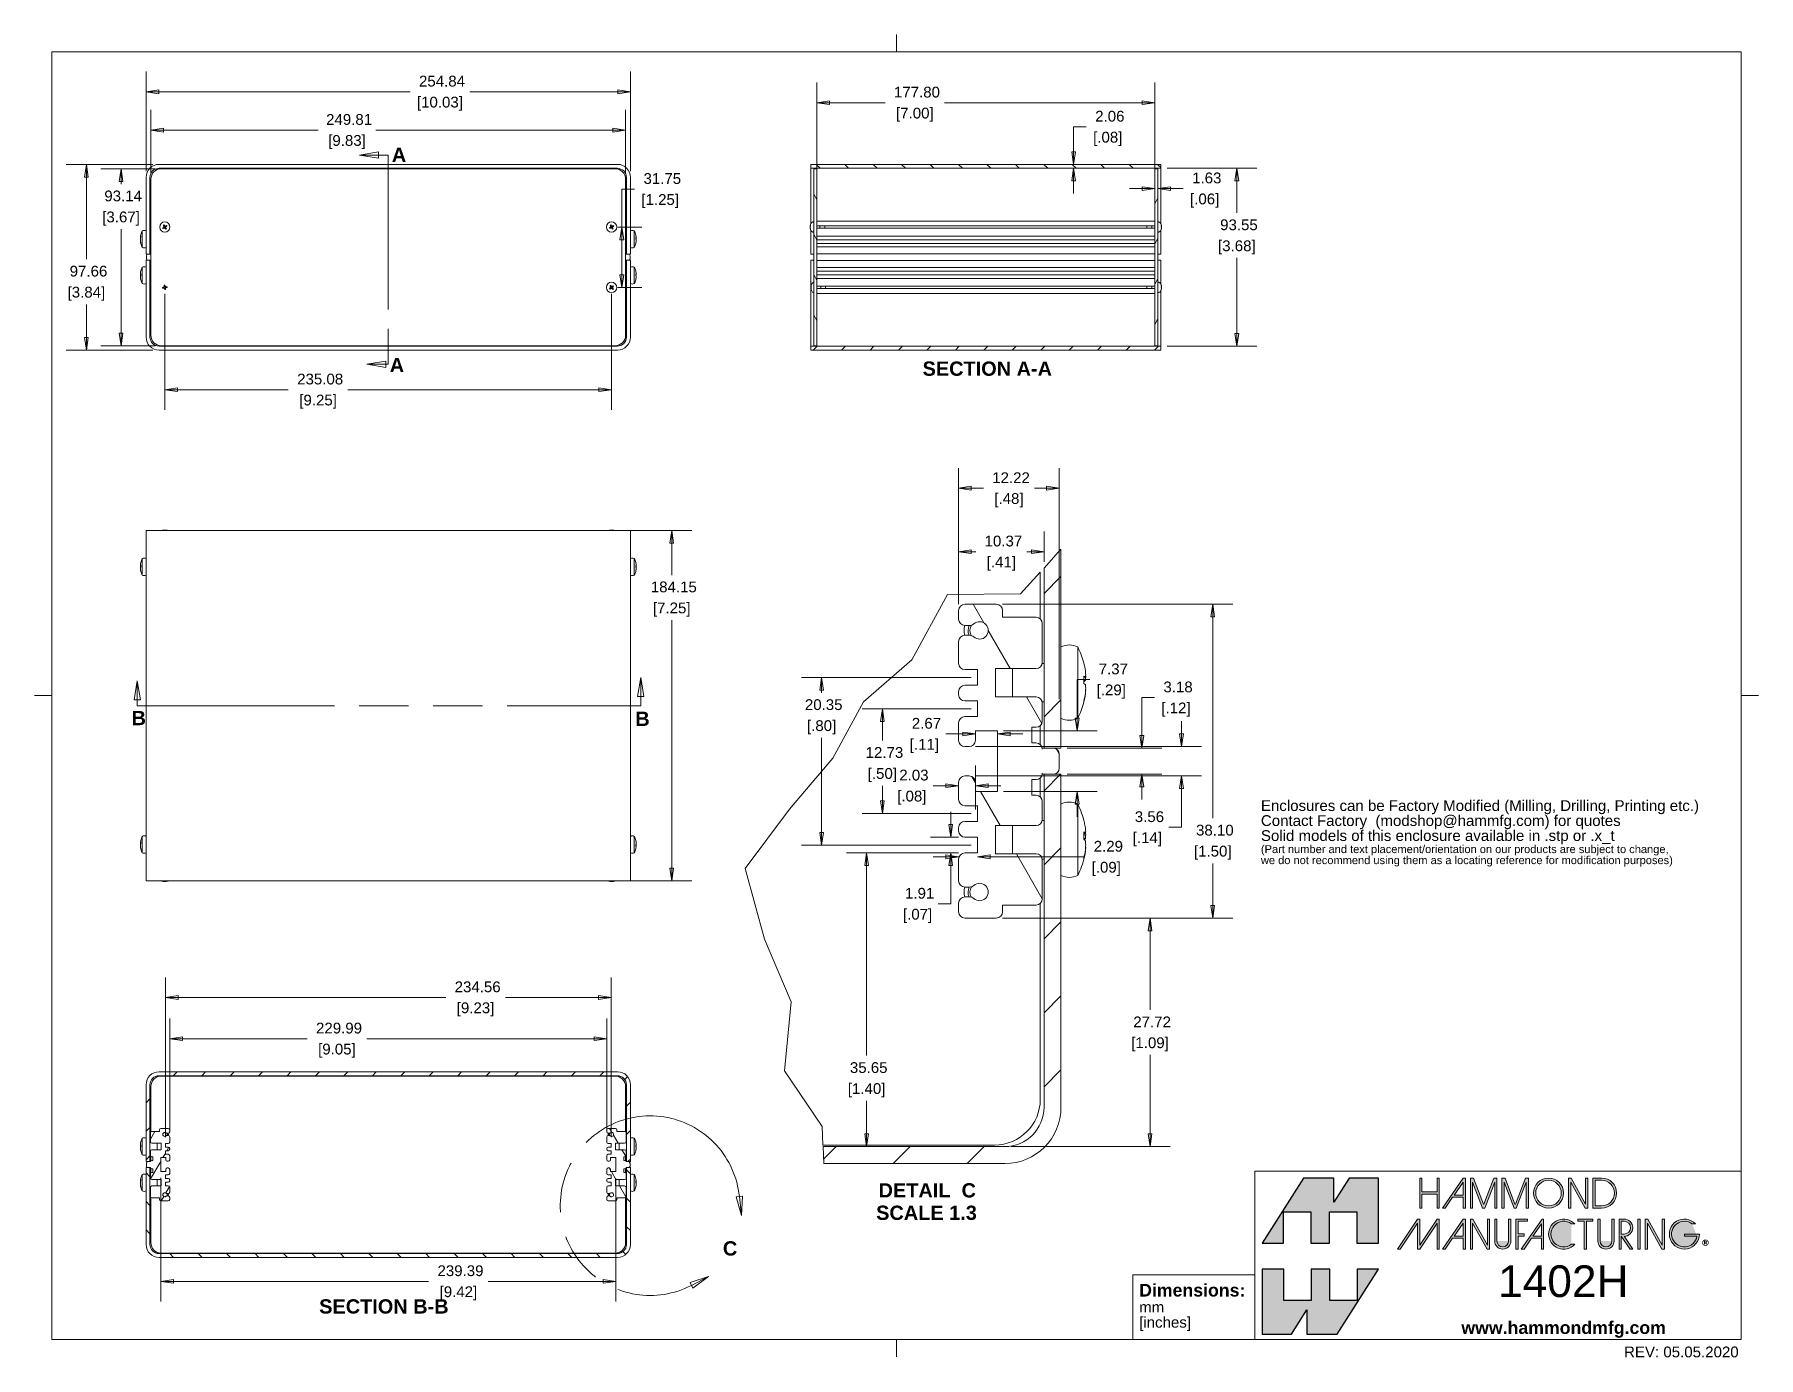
# Model space of a CAD drawing. Header units: millimetres. Extents: x 12 to 919, y 12 to 708.
import ezdxf

# ---------------------------------------------------------------- set-up
doc = ezdxf.new("R2010")
doc.units = ezdxf.units.MM
doc.header["$LTSCALE"] = 3.333333
doc.linetypes.add('DOUBLE_DASH_CHAIN', pattern=[1.2403, 0.6614, -0.0827, 0.1654, -0.0827, 0.1654, -0.0827])
doc.layers.get('0').update_dxf_attribs({"lineweight": 25})
for name, color, linetype, lineweight in [('Break Line (ANSI)', 7, 'Continuous', 9), ('Detail Boundary (ANSI)', 7, 'DOUBLE_DASH_CHAIN', 9), ('Dimension (ANSI)', 7, 'Continuous', 9), ('Hatch (ANSI)', 7, 'Continuous', 9), ('Section Line (ANSI)', 7, 'DOUBLE_DASH_CHAIN', 9), ('Sketch Geometry (ANSI)', 7, 'Continuous', 9), ('Symbol (ANSI)', 7, 'Continuous', 9), ('Visible (ANSI)', 7, 'Continuous', 9)]:
    doc.layers.add(name, color=color, linetype=linetype, lineweight=lineweight)
doc.styles.add('Label Text (ANSI)', font='arialbd.ttf')
doc.styles.add('Note Text (ANSI)', font='arial.ttf')
doc.styles.add('Text Style20', font='arial.ttf')
doc.dimstyles.new('Default - mm_inch (ANSI)', dxfattribs={"dimscale": 3.333333, "dimtxt": 1.7, "dimasz": 2, "dimexe": 3.175, "dimexo": 1, "dimgap": 0.8, "dimtad": 0, "dimtih": 1, "dimtoh": 1, "dimrnd": 1e-08, "dimzin": 4, "dimdsep": 46, "dimtxsty": 'Note Text (ANSI)', "dimblk": 'Filled-1', "dimcen": 0.09, "dimdle": 10, "dimclrd": 256, "dimclre": 256, "dimclrt": 256, "dimadec": 1, "dimazin": 0, "dimtfac": 1.176471, "dimtofl": 0, "dimtmove": 0, "dimatfit": 3, "dimfxl": 0, "dimtolj": 1, "dimtzin": 0, "dimlwd": -1, "dimlwe": -1, "dimarcsym": 0})
pattern_1 = [(45, (0, 0), (-7.48355, 7.48355), [])]
pattern_2 = [(135.0002, (0, 0), (-7.48352, -7.48357), [])]
pattern_3 = [(60, (0, 0), (-9.16543, 5.29167), [])]
pattern_4 = [(120.0002, (0, 0), (-9.16542, -5.2917), [])]

msp = doc.modelspace()

# ---------------------------------------------------------------- texts
at = {"layer": 'Symbol (ANSI)', "char_height": 7.5, "attachment_point": 7, "style": 'Label Text (ANSI)'}
for s, insert in [('SECTION A-A', (479.391, 527.964)), ('DETAIL  C', (456.244, 95.801)), ('SCALE 1.3', (454.968, 83.993)), ('SECTION B-B', (161.913, 34.751))]:
    msp.add_mtext(s, dxfattribs=dict(at, insert=insert))
at = {"layer": 'Symbol (ANSI)', "color": 5, "true_color": 0x0000ff, "insert": (657.401, 284.357), "char_height": 5.666667, "width": 247.67952, "attachment_point": 4, "line_spacing_factor": 0.834474, "style": 'Note Text (ANSI)'}
msp.add_mtext('{\\H1.00001x;Enclosures can be Factory Modified (Milling, Drilling, Printing etc.)\\PContact Factory  (modshop@hammfg.com) for quotes\\H1.2001x; \\H0.83326x;\\PSolid models of this enclosure available in .stp or .x_t\\H1.17362x; \\H0.9523x;\\P\\H0.6579x;(Part number and text placement/orientation on our products are subject to change,\\H1.23371x; \\H0.81056x;\\Pwe do not recommend using them as a locating reference for modification purposes)\\fCalibri|b0|i0|c0|p34;\\H1.06946x; \\H0.93505x;\\P\\H1.0709x; }', dxfattribs=at)

# ---------------------------------------------------------------- blocks, each defined once
blk = doc.blocks.new('Title Blocks HAMMOND')
at = {"layer": 'Sketch Geometry (ANSI)'}
for p, q in [((270, 36.2), (193.21, 36.2)), ((193.21, 36.2), (193.21, 9.64)), ((270, 9.64), (270, 36.2)), ((173.94, 9.64), (173.94, 19.84)), ((173.94, 19.84), (193.21, 19.84)), ((193.21, 19.84), (193.21, 9.64)), ((193.21, 9.64), (173.94, 9.64)), ((193.21, 9.64), (270, 9.64))]:
    blk.add_line(p, q, dxfattribs=at)
at = {"layer": 'Symbol (ANSI)', "insert": (174.95, 14.72), "char_height": 1.7, "width": 30.7233, "attachment_point": 4, "line_spacing_factor": 0.845197, "style": 'Note Text (ANSI)'}
blk.add_mtext('{\\fArial|b1|i0|c0|p34;\\H1.17647x;Dimensions:\\fArial|b0|i0|c0|p34;\\H0.85x;\\Pmm\\H1.23561x; \\H0.80932x;\\P[inches]\\H1.1281x; }', dxfattribs=at)
at = {"layer": 'Symbol (ANSI)', "insert": (225.81, 11.22), "char_height": 2, "width": 32.2927, "attachment_point": 4, "style": 'Note Text (ANSI)'}
blk.add_mtext('\\fArial|b1|i0;\\H2.0000;www.hammondmfg.com', dxfattribs=at)
at = {"layer": 'Symbol (ANSI)'}
for tag, p, height, style in [('<TITLE>_001', (231.61, 16.35), 5, 'Text Style20'), ('REV:Date_<DD.MM.YYYY>_001', (251.49, 6.84), 1.7, 'Note Text (ANSI)')]:
    blk.add_attdef(tag, p, '', height=height, dxfattribs=dict(at, style=style))
blk = doc.blocks.new('Borders Default Border')
at = {"layer": 'Sketch Geometry (ANSI)'}
for p, q in [((139.7, 209.55), (139.7, 212.27)), ((6.35, 107.95), (3.63, 107.95)), ((273.05, 107.95), (275.77, 107.95)), ((139.7, 6.35), (139.7, 3.63))]:
    blk.add_line(p, q, dxfattribs=at)
at = {"layer": 'Sketch Geometry (ANSI)', "flags": 128}
blk.add_lwpolyline([(6.35, 6.35), (6.35, 209.55), (273.05, 209.55), (273.05, 6.35), (6.35, 6.35)], dxfattribs=at)
blk = doc.blocks.new('2dTransSection0')
at = {"layer": 'Section Line (ANSI)', "linetype": 'Continuous'}
for p, q in [((19.85, 110.29), (19.35, 107.29)), ((19.85, 107.29), (19.85, 110.29)), ((20.35, 107.29), (19.85, 110.29)), ((99.34, 110.82), (98.84, 107.82)), ((99.34, 107.82), (99.34, 110.82)), ((99.84, 107.82), (99.34, 110.82)), ((19.35, 107.29), (20.35, 107.29)), ((19.85, 106.36), (19.85, 107.29)), ((19.85, 106.36), (29.27, 106.36)), ((89.92, 106.36), (99.34, 106.36)), ((98.84, 107.82), (99.84, 107.82)), ((99.34, 106.36), (99.34, 107.82))]:
    blk.add_line(p, q, dxfattribs=at)
at = {"layer": 'Section Line (ANSI)', "linetype": 'DOUBLE_DASH_CHAIN', "ltscale": 14.1237}
blk.add_line((19.85, 106.36), (99.34, 106.36), dxfattribs=at)
at = {"layer": 'Section Line (ANSI)', "linetype": 'Continuous', "flags": 128}
for points in [[(20.35, 107.29), (19.85, 110.29), (19.35, 107.29), (20.35, 107.29)], [(99.84, 107.82), (99.34, 110.82), (98.84, 107.82), (99.84, 107.82)]]:
    blk.add_lwpolyline(points, dxfattribs=at)
at = {"layer": 'Section Line (ANSI)'}
for points in [[(20.35, 107.29), (19.85, 110.29), (19.35, 107.29), (20.35, 107.29)], [(99.84, 107.82), (99.34, 110.82), (98.84, 107.82), (99.84, 107.82)]]:
    blk.add_solid(points, dxfattribs=at)
at = {"layer": 'Section Line (ANSI)', "char_height": 2.25, "attachment_point": 7, "style": 'Label Text (ANSI)'}
for insert in [(18.96, 103.29), (98.47, 103.17)]:
    blk.add_mtext('B', dxfattribs=dict(at, insert=insert))
blk = doc.blocks.new('2dDetail0')
at = {"layer": 'Detail Boundary (ANSI)', "linetype": 'Continuous'}
for p, q in [((115.4, 28.96), (114.41, 28.86)), ((114.41, 28.86), (115.21, 25.93)), ((114.9, 28.91), (115.21, 25.93)), ((115.21, 25.93), (115.4, 28.96)), ((110, 16.28), (107.11, 15.34)), ((107.11, 15.34), (107.57, 14.46)), ((107.34, 14.9), (110, 16.28)), ((107.57, 14.46), (110, 16.28))]:
    blk.add_line(p, q, dxfattribs=at)
at = {"layer": 'Detail Boundary (ANSI)', "linetype": 'Continuous', "flags": 128}
for points in [[(114.41, 28.86), (115.21, 25.93), (115.4, 28.96), (114.41, 28.86)], [(107.57, 14.46), (110, 16.28), (107.11, 15.34), (107.57, 14.46)]]:
    blk.add_lwpolyline(points, dxfattribs=at)
at = {"layer": 'Detail Boundary (ANSI)', "ltscale": 14.541148}
blk.add_arc((100.8, 27.48), 14.17, 5.8196, 297.458, dxfattribs=at)
at = {"layer": 'Detail Boundary (ANSI)'}
for points in [[(114.41, 28.86), (115.21, 25.93), (115.4, 28.96), (114.41, 28.86)], [(107.57, 14.46), (110, 16.28), (107.11, 15.34), (107.57, 14.46)]]:
    blk.add_solid(points, dxfattribs=at)
at = {"layer": 'Detail Boundary (ANSI)', "insert": (112.3, 19.58), "char_height": 2.25, "attachment_point": 7, "style": 'Label Text (ANSI)'}
blk.add_mtext('C', dxfattribs=at)
blk = doc.blocks.new('Filled-1')
at = {"color": 0}
for p, q in [((0, 0), (-1, 0.15)), ((-1, 0.15), (-1, -0.15)), ((-1, 0), (0, 0)), ((-1, -0.15), (0, 0))]:
    blk.add_line(p, q, dxfattribs=at)
at = {"color": 0, "flags": 128}
blk.add_lwpolyline([(-1, -0.15), (0, 0), (-1, 0.15), (-1, -0.15)], dxfattribs=at)
at = {"color": 0}
blk.add_solid([(-1, -0.15), (0, 0), (-1, 0.15), (-1, -0.15)], dxfattribs=at)
blk = doc.blocks.new('*D13')
at = {"layer": 'Defpoints', "color": 0, "transparency": 16777216}
for p in [(323.15, 657.27), (73.34, 631.45), (323.15, 631.45)]:
    blk.add_point(p, dxfattribs=at)
at = {"layer": 'Dimension (ANSI)', "transparency": 16777216}
for p, q in [((73.34, 634.78), (73.34, 667.85)), ((323.15, 634.78), (323.15, 667.85)), ((80.01, 657.27), (161.41, 657.27)), ((316.48, 657.27), (191.7, 657.27))]:
    blk.add_line(p, q, dxfattribs=at)
at = {"layer": 'Dimension (ANSI)', "transparency": 16777216, "xscale": 6.666666666666667, "yscale": 6.666666666666667, "zscale": 6.666666666666667, "rotation": 180}
blk.add_blockref('Filled-1', (73.34, 657.27), dxfattribs=at)
at = {"layer": 'Dimension (ANSI)', "transparency": 16777216, "xscale": 6.666666666666667, "yscale": 6.666666666666667, "zscale": 6.666666666666667}
blk.add_blockref('Filled-1', (323.15, 657.27), dxfattribs=at)
at = {"layer": 'Dimension (ANSI)', "transparency": 16777216, "attachment_point": 5, "style": 'Note Text (ANSI)'}
for s, insert, char_height in [('\\A1; 249.81', (176.55, 662.83), 5.6667), ('\\A1;[9.83]', (176.55, 650.97), 5.667)]:
    blk.add_mtext(s, dxfattribs=dict(at, insert=insert, char_height=char_height))
blk = doc.blocks.new('*D14')
at = {"layer": 'Defpoints', "color": 0, "transparency": 16777216}
for p in [(78.88, 636.98), (57.66, 543.84), (78.88, 543.84)]:
    blk.add_point(p, dxfattribs=at)
at = {"layer": 'Dimension (ANSI)', "transparency": 16777216}
for p, q in [((75.54, 636.98), (47.07, 636.98)), ((57.66, 630.32), (57.66, 628.91)), ((57.66, 550.51), (57.66, 605.19)), ((75.54, 543.84), (47.07, 543.84))]:
    blk.add_line(p, q, dxfattribs=at)
at = {"layer": 'Dimension (ANSI)', "transparency": 16777216, "xscale": 6.666666666666667, "yscale": 6.666666666666667, "zscale": 6.666666666666667}
for p, rotation in [((57.66, 636.98), 90), ((57.66, 543.84), 270)]:
    blk.add_blockref('Filled-1', p, dxfattribs=dict(at, rotation=rotation))
at = {"layer": 'Dimension (ANSI)', "transparency": 16777216, "char_height": 5.667, "attachment_point": 5, "style": 'Note Text (ANSI)'}
for s, insert in [('\\A1; 93.14', (57.66, 622.61)), ('\\A1;[3.67]', (57.66, 610.75))]:
    blk.add_mtext(s, dxfattribs=dict(at, insert=insert))
blk = doc.blocks.new('*D15')
at = {"layer": 'Defpoints', "color": 0, "transparency": 16777216}
for p in [(70.83, 677.43), (70.83, 632.4), (325.66, 632.4)]:
    blk.add_point(p, dxfattribs=at)
at = {"layer": 'Dimension (ANSI)', "transparency": 16777216}
for p, q in [((70.83, 635.73), (70.83, 688.01)), ((325.66, 635.73), (325.66, 688.01)), ((77.49, 677.43), (209.74, 677.43)), ((319, 677.43), (241.11, 677.43))]:
    blk.add_line(p, q, dxfattribs=at)
at = {"layer": 'Dimension (ANSI)', "transparency": 16777216, "xscale": 6.666666666666667, "yscale": 6.666666666666667, "zscale": 6.666666666666667, "rotation": 180}
blk.add_blockref('Filled-1', (70.83, 677.43), dxfattribs=at)
at = {"layer": 'Dimension (ANSI)', "transparency": 16777216, "xscale": 6.666666666666667, "yscale": 6.666666666666667, "zscale": 6.666666666666667}
blk.add_blockref('Filled-1', (325.66, 677.43), dxfattribs=at)
at = {"layer": 'Dimension (ANSI)', "transparency": 16777216, "char_height": 5.6667, "attachment_point": 5, "style": 'Note Text (ANSI)'}
for s, insert in [('\\A1; 254.84', (225.43, 682.99)), ('\\A1;[10.03]', (225.43, 671.13))]:
    blk.add_mtext(s, dxfattribs=dict(at, insert=insert))
blk = doc.blocks.new('*D16')
at = {"layer": 'Defpoints', "color": 0, "transparency": 16777216}
for p in [(77.66, 639.23), (39.44, 541.57), (77.66, 541.57)]:
    blk.add_point(p, dxfattribs=at)
at = {"layer": 'Dimension (ANSI)', "transparency": 16777216}
for p, q in [((74.33, 639.23), (28.86, 639.23)), ((39.44, 632.57), (39.44, 589.35)), ((39.44, 548.24), (39.44, 565.63)), ((74.33, 541.57), (28.86, 541.57))]:
    blk.add_line(p, q, dxfattribs=at)
at = {"layer": 'Dimension (ANSI)', "transparency": 16777216, "xscale": 6.666666666666667, "yscale": 6.666666666666667, "zscale": 6.666666666666667}
for p, rotation in [((39.44, 639.23), 90), ((39.44, 541.57), 270)]:
    blk.add_blockref('Filled-1', p, dxfattribs=dict(at, rotation=rotation))
at = {"layer": 'Dimension (ANSI)', "transparency": 16777216, "char_height": 5.667, "attachment_point": 5, "style": 'Note Text (ANSI)'}
for s, insert in [('\\A1; 97.66', (39.44, 583.05)), ('\\A1;[3.84]', (39.44, 571.19))]:
    blk.add_mtext(s, dxfattribs=dict(at, insert=insert))
blk = doc.blocks.new('*D17')
at = {"layer": 'Defpoints', "color": 0, "transparency": 16777216}
for p in [(80.71, 574.55), (315.78, 574.55), (315.78, 520.75)]:
    blk.add_point(p, dxfattribs=at)
at = {"layer": 'Dimension (ANSI)', "transparency": 16777216}
for p, q in [((80.71, 571.22), (80.71, 510.16)), ((315.78, 571.22), (315.78, 510.16)), ((87.37, 520.75), (145.63, 520.75)), ((309.12, 520.75), (177.03, 520.75))]:
    blk.add_line(p, q, dxfattribs=at)
at = {"layer": 'Dimension (ANSI)', "transparency": 16777216, "xscale": 6.666666666666667, "yscale": 6.666666666666667, "zscale": 6.666666666666667, "rotation": 180}
blk.add_blockref('Filled-1', (80.71, 520.75), dxfattribs=at)
at = {"layer": 'Dimension (ANSI)', "transparency": 16777216, "xscale": 6.666666666666667, "yscale": 6.666666666666667, "zscale": 6.666666666666667}
blk.add_blockref('Filled-1', (315.78, 520.75), dxfattribs=at)
at = {"layer": 'Dimension (ANSI)', "transparency": 16777216, "attachment_point": 5, "style": 'Note Text (ANSI)'}
for s, insert, char_height in [('\\A1; 235.08', (161.33, 526.31), 5.6667), ('\\A1;[9.25]', (161.33, 514.45), 5.667)]:
    blk.add_mtext(s, dxfattribs=dict(at, insert=insert, char_height=char_height))
blk = doc.blocks.new('*D18')
at = {"layer": 'Defpoints', "color": 0, "transparency": 16777216}
for p in [(315.78, 606.3), (321.17, 606.3), (315.78, 574.55)]:
    blk.add_point(p, dxfattribs=at)
at = {"layer": 'Dimension (ANSI)', "transparency": 16777216}
for p, q in [((321.17, 606.3), (321.17, 626.21)), ((321.17, 626.21), (327.84, 626.21)), ((319.12, 606.3), (331.75, 606.3)), ((321.17, 581.22), (321.17, 599.63)), ((319.12, 574.55), (331.75, 574.55))]:
    blk.add_line(p, q, dxfattribs=at)
at = {"layer": 'Dimension (ANSI)', "transparency": 16777216, "xscale": 6.666666666666667, "yscale": 6.666666666666667, "zscale": 6.666666666666667}
for p, rotation in [((321.17, 606.3), 90), ((321.17, 574.55), 270)]:
    blk.add_blockref('Filled-1', p, dxfattribs=dict(at, rotation=rotation))
at = {"layer": 'Dimension (ANSI)', "transparency": 16777216, "char_height": 5.667, "attachment_point": 5, "style": 'Note Text (ANSI)'}
for s, insert in [('\\A1; 31.75', (341.35, 631.77)), ('\\A1;[1.25]', (341.35, 619.91))]:
    blk.add_mtext(s, dxfattribs=dict(at, insert=insert))
blk = doc.blocks.new('2dTransSection1')
at = {"layer": 'Section Line (ANSI)', "linetype": 'Continuous'}
for p, q in [((57.95, 193.73), (54.95, 193.23)), ((57.95, 193.23), (54.95, 193.23)), ((54.95, 193.23), (57.95, 192.73)), ((57.95, 192.73), (57.95, 193.73)), ((59.47, 193.23), (57.95, 193.23)), ((59.47, 193.23), (59.47, 187.64)), ((59.47, 165.84), (59.47, 160.25)), ((59.08, 160.75), (56.08, 160.25)), ((59.08, 159.75), (59.08, 160.75)), ((59.08, 160.25), (56.08, 160.25)), ((56.08, 160.25), (59.08, 159.75)), ((59.47, 160.25), (59.08, 160.25))]:
    blk.add_line(p, q, dxfattribs=at)
at = {"layer": 'Section Line (ANSI)', "linetype": 'DOUBLE_DASH_CHAIN', "ltscale": 11.041431}
blk.add_line((59.47, 193.23), (59.47, 160.25), dxfattribs=at)
at = {"layer": 'Section Line (ANSI)', "linetype": 'Continuous', "flags": 128}
for points in [[(57.95, 193.73), (54.95, 193.23), (57.95, 192.73), (57.95, 193.73)], [(59.08, 160.75), (56.08, 160.25), (59.08, 159.75), (59.08, 160.75)]]:
    blk.add_lwpolyline(points, dxfattribs=at)
at = {"layer": 'Section Line (ANSI)'}
for points in [[(57.95, 193.73), (54.95, 193.23), (57.95, 192.73), (57.95, 193.73)], [(59.08, 160.75), (56.08, 160.25), (59.08, 159.75), (59.08, 160.75)]]:
    blk.add_solid(points, dxfattribs=at)
at = {"layer": 'Section Line (ANSI)', "char_height": 2.25, "attachment_point": 7, "style": 'Label Text (ANSI)'}
for insert in [(60.04, 192.16), (59.71, 158.99)]:
    blk.add_mtext('A', dxfattribs=dict(at, insert=insert))
blk = doc.blocks.new('*D20')
at = {"layer": 'Defpoints', "color": 0, "transparency": 16777216}
for p in [(601.57, 671.66), (423.77, 609.45), (601.57, 609.45)]:
    blk.add_point(p, dxfattribs=at)
at = {"layer": 'Dimension (ANSI)', "transparency": 16777216}
for p, q in [((423.77, 612.78), (423.77, 682.24)), ((601.57, 612.78), (601.57, 682.24)), ((430.44, 671.66), (459.63, 671.66)), ((594.9, 671.66), (491, 671.66))]:
    blk.add_line(p, q, dxfattribs=at)
at = {"layer": 'Dimension (ANSI)', "transparency": 16777216, "xscale": 6.666666666666667, "yscale": 6.666666666666667, "zscale": 6.666666666666667, "rotation": 180}
blk.add_blockref('Filled-1', (423.77, 671.66), dxfattribs=at)
at = {"layer": 'Dimension (ANSI)', "transparency": 16777216, "xscale": 6.666666666666667, "yscale": 6.666666666666667, "zscale": 6.666666666666667}
blk.add_blockref('Filled-1', (601.57, 671.66), dxfattribs=at)
at = {"layer": 'Dimension (ANSI)', "transparency": 16777216, "attachment_point": 5, "style": 'Note Text (ANSI)'}
for s, insert, char_height in [('\\A1; 177.80', (475.32, 677.22), 5.6667), ('\\A1;[7.00]', (475.32, 665.36), 5.667)]:
    blk.add_mtext(s, dxfattribs=dict(at, insert=insert, char_height=char_height))
blk = doc.blocks.new('*D21')
at = {"layer": 'Defpoints', "color": 0, "transparency": 16777216}
for p in [(604.75, 637.18), (604.75, 543.63), (644.75, 543.63)]:
    blk.add_point(p, dxfattribs=at)
at = {"layer": 'Dimension (ANSI)', "transparency": 16777216}
for p, q in [((608.08, 637.18), (655.33, 637.18)), ((644.75, 630.51), (644.75, 613.73)), ((644.75, 550.29), (644.75, 590.01)), ((608.08, 543.63), (655.33, 543.63))]:
    blk.add_line(p, q, dxfattribs=at)
at = {"layer": 'Dimension (ANSI)', "transparency": 16777216, "xscale": 6.666666666666667, "yscale": 6.666666666666667, "zscale": 6.666666666666667}
for p, rotation in [((644.75, 637.18), 90), ((644.75, 543.63), 270)]:
    blk.add_blockref('Filled-1', p, dxfattribs=dict(at, rotation=rotation))
at = {"layer": 'Dimension (ANSI)', "transparency": 16777216, "char_height": 5.667, "attachment_point": 5, "style": 'Note Text (ANSI)'}
for s, insert in [('\\A1; 93.55', (644.75, 607.43)), ('\\A1;[3.68]', (644.75, 595.57))]:
    blk.add_mtext(s, dxfattribs=dict(at, insert=insert))
blk = doc.blocks.new('*D22')
at = {"layer": 'Defpoints', "color": 0, "transparency": 16777216}
for p in [(83.25, 179.39), (83.25, 127.71), (313.24, 127.71)]:
    blk.add_point(p, dxfattribs=at)
at = {"layer": 'Dimension (ANSI)', "transparency": 16777216}
for p, q in [((83.25, 131.04), (83.25, 189.98)), ((313.24, 131.04), (313.24, 189.98)), ((89.92, 179.39), (155.55, 179.39)), ((306.57, 179.39), (186.94, 179.39))]:
    blk.add_line(p, q, dxfattribs=at)
at = {"layer": 'Dimension (ANSI)', "transparency": 16777216, "xscale": 6.666666666666667, "yscale": 6.666666666666667, "zscale": 6.666666666666667, "rotation": 180}
blk.add_blockref('Filled-1', (83.25, 179.39), dxfattribs=at)
at = {"layer": 'Dimension (ANSI)', "transparency": 16777216, "xscale": 6.666666666666667, "yscale": 6.666666666666667, "zscale": 6.666666666666667}
blk.add_blockref('Filled-1', (313.24, 179.39), dxfattribs=at)
at = {"layer": 'Dimension (ANSI)', "transparency": 16777216, "attachment_point": 5, "style": 'Note Text (ANSI)'}
for s, insert, char_height in [('\\A1; 229.99', (171.25, 184.95), 5.6667), ('\\A1;[9.05]', (171.25, 173.1), 5.667)]:
    blk.add_mtext(s, dxfattribs=dict(at, insert=insert, char_height=char_height))
blk = doc.blocks.new('*D23')
at = {"layer": 'Defpoints', "color": 0, "transparency": 16777216}
for p in [(80.97, 201.09), (80.97, 124.31), (315.53, 124.31)]:
    blk.add_point(p, dxfattribs=at)
at = {"layer": 'Dimension (ANSI)', "transparency": 16777216}
for p, q in [((80.97, 127.65), (80.97, 211.67)), ((315.53, 127.65), (315.53, 211.67)), ((87.63, 201.09), (228.5, 201.09)), ((308.86, 201.09), (259.88, 201.09))]:
    blk.add_line(p, q, dxfattribs=at)
at = {"layer": 'Dimension (ANSI)', "transparency": 16777216, "xscale": 6.666666666666667, "yscale": 6.666666666666667, "zscale": 6.666666666666667, "rotation": 180}
blk.add_blockref('Filled-1', (80.97, 201.09), dxfattribs=at)
at = {"layer": 'Dimension (ANSI)', "transparency": 16777216, "xscale": 6.666666666666667, "yscale": 6.666666666666667, "zscale": 6.666666666666667}
blk.add_blockref('Filled-1', (315.53, 201.09), dxfattribs=at)
at = {"layer": 'Dimension (ANSI)', "transparency": 16777216, "attachment_point": 5, "style": 'Note Text (ANSI)'}
for s, insert, char_height in [('\\A1; 234.56', (244.19, 206.65), 5.6667), ('\\A1;[9.23]', (244.19, 194.79), 5.667)]:
    blk.add_mtext(s, dxfattribs=dict(at, insert=insert, char_height=char_height))
blk = doc.blocks.new('*D24')
at = {"layer": 'Defpoints', "color": 0, "transparency": 16777216}
for p in [(518.17, 407.91), (518.17, 242.81), (632.07, 242.81)]:
    blk.add_point(p, dxfattribs=at)
at = {"layer": 'Dimension (ANSI)', "transparency": 16777216}
for p, q in [((521.5, 407.91), (642.65, 407.91)), ((632.07, 401.24), (632.07, 295.36)), ((632.07, 249.47), (632.07, 271.64)), ((521.5, 242.81), (642.65, 242.81))]:
    blk.add_line(p, q, dxfattribs=at)
at = {"layer": 'Dimension (ANSI)', "transparency": 16777216, "xscale": 6.666666666666667, "yscale": 6.666666666666667, "zscale": 6.666666666666667}
for p, rotation in [((632.07, 407.91), 90), ((632.07, 242.81), 270)]:
    blk.add_blockref('Filled-1', p, dxfattribs=dict(at, rotation=rotation))
at = {"layer": 'Dimension (ANSI)', "transparency": 16777216, "char_height": 5.667, "attachment_point": 5, "style": 'Note Text (ANSI)'}
for s, insert in [('\\A1; 38.10', (632.07, 289.06)), ('\\A1;[1.50]', (632.07, 277.2))]:
    blk.add_mtext(s, dxfattribs=dict(at, insert=insert))
blk = doc.blocks.new('*D25')
at = {"layer": 'Defpoints', "color": 0, "transparency": 16777216}
for p in [(498.36, 468.94), (498.36, 404.6), (551.3, 354.71)]:
    blk.add_point(p, dxfattribs=at)
at = {"layer": 'Dimension (ANSI)', "transparency": 16777216}
for p, q in [((498.36, 407.94), (498.36, 479.52)), ((551.3, 358.05), (551.3, 479.52)), ((505.02, 468.94), (511.37, 468.94)), ((544.63, 468.94), (538.29, 468.94))]:
    blk.add_line(p, q, dxfattribs=at)
at = {"layer": 'Dimension (ANSI)', "transparency": 16777216, "xscale": 6.666666666666667, "yscale": 6.666666666666667, "zscale": 6.666666666666667, "rotation": 180}
blk.add_blockref('Filled-1', (498.36, 468.94), dxfattribs=at)
at = {"layer": 'Dimension (ANSI)', "transparency": 16777216, "xscale": 6.666666666666667, "yscale": 6.666666666666667, "zscale": 6.666666666666667}
blk.add_blockref('Filled-1', (551.3, 468.94), dxfattribs=at)
at = {"layer": 'Dimension (ANSI)', "transparency": 16777216, "char_height": 5.667, "attachment_point": 5, "style": 'Note Text (ANSI)'}
for s, insert in [('\\A1; 12.22', (524.83, 474.45)), ('\\A1;[.48]', (524.83, 462.64))]:
    blk.add_mtext(s, dxfattribs=dict(at, insert=insert))
blk = doc.blocks.new('*D26')
at = {"layer": 'Defpoints', "color": 0, "transparency": 16777216}
for p in [(78.55, 109.51), (317.94, 109.27), (78.55, 51.77)]:
    blk.add_point(p, dxfattribs=at)
at = {"layer": 'Dimension (ANSI)', "transparency": 16777216}
for p, q in [((78.55, 106.17), (78.55, 41.19)), ((317.94, 105.94), (317.94, 41.19)), ((85.22, 51.77), (219.47, 51.77)), ((311.27, 51.77), (250.86, 51.77))]:
    blk.add_line(p, q, dxfattribs=at)
at = {"layer": 'Dimension (ANSI)', "transparency": 16777216, "xscale": 6.666666666666667, "yscale": 6.666666666666667, "zscale": 6.666666666666667, "rotation": 180}
blk.add_blockref('Filled-1', (78.55, 51.77), dxfattribs=at)
at = {"layer": 'Dimension (ANSI)', "transparency": 16777216, "xscale": 6.666666666666667, "yscale": 6.666666666666667, "zscale": 6.666666666666667}
blk.add_blockref('Filled-1', (317.94, 51.77), dxfattribs=at)
at = {"layer": 'Dimension (ANSI)', "transparency": 16777216, "attachment_point": 5, "style": 'Note Text (ANSI)'}
for s, insert, char_height in [('\\A1; 239.39', (235.16, 57.34), 5.6667), ('\\A1;[9.42]', (235.16, 45.48), 5.667)]:
    blk.add_mtext(s, dxfattribs=dict(at, insert=insert, char_height=char_height))
blk = doc.blocks.new('*D27')
at = {"layer": 'Defpoints', "color": 0, "transparency": 16777216}
for p in [(449.95, 277.15), (501.66, 277.15), (427.02, 122.67)]:
    blk.add_point(p, dxfattribs=at)
at = {"layer": 'Dimension (ANSI)', "transparency": 16777216}
for p, q in [((498.33, 277.15), (439.37, 277.15)), ((449.95, 270.48), (449.95, 170.49)), ((449.95, 129.34), (449.95, 146.77))]:
    blk.add_line(p, q, dxfattribs=at)
at = {"layer": 'Dimension (ANSI)', "transparency": 16777216, "xscale": 6.666666666666667, "yscale": 6.666666666666667, "zscale": 6.666666666666667}
for p, rotation in [((449.95, 277.15), 90), ((449.95, 122.67), 270)]:
    blk.add_blockref('Filled-1', p, dxfattribs=dict(at, rotation=rotation))
at = {"layer": 'Dimension (ANSI)', "transparency": 16777216, "char_height": 5.667, "attachment_point": 5, "style": 'Note Text (ANSI)'}
for s, insert in [('\\A1; 35.65', (449.95, 164.19)), ('\\A1;[1.40]', (449.95, 152.33))]:
    blk.add_mtext(s, dxfattribs=dict(at, insert=insert))
blk = doc.blocks.new('*D28')
at = {"layer": 'Defpoints', "color": 0, "transparency": 16777216}
for p in [(552.2, 332.24), (552.2, 318.48), (594.74, 318.48)]:
    blk.add_point(p, dxfattribs=at)
at = {"layer": 'Dimension (ANSI)', "transparency": 16777216}
for p, q in [((594.74, 338.9), (594.74, 358.81)), ((594.74, 358.81), (601.41, 358.81)), ((555.53, 332.24), (605.33, 332.24)), ((555.53, 318.48), (605.33, 318.48)), ((594.74, 311.81), (594.74, 305.14))]:
    blk.add_line(p, q, dxfattribs=at)
at = {"layer": 'Dimension (ANSI)', "transparency": 16777216, "xscale": 6.666666666666667, "yscale": 6.666666666666667, "zscale": 6.666666666666667}
for p, rotation in [((594.74, 332.24), 270), ((594.74, 318.48), 90)]:
    blk.add_blockref('Filled-1', p, dxfattribs=dict(at, rotation=rotation))
at = {"layer": 'Dimension (ANSI)', "transparency": 16777216, "char_height": 5.667, "attachment_point": 5, "style": 'Note Text (ANSI)'}
for s, insert in [('\\A1; 3.18', (612.71, 364.37)), ('\\A1;[.12]', (612.71, 352.51))]:
    blk.add_mtext(s, dxfattribs=dict(at, insert=insert))
blk = doc.blocks.new('*D29')
at = {"layer": 'Defpoints', "color": 0, "transparency": 16777216}
for p in [(318.83, 446.61), (318.83, 262.46), (347.4, 262.46)]:
    blk.add_point(p, dxfattribs=at)
at = {"layer": 'Dimension (ANSI)', "transparency": 16777216}
for p, q in [((322.17, 446.61), (357.99, 446.61)), ((347.4, 439.94), (347.4, 423.28)), ((347.4, 269.12), (347.4, 399.56)), ((322.17, 262.46), (357.99, 262.46))]:
    blk.add_line(p, q, dxfattribs=at)
at = {"layer": 'Dimension (ANSI)', "transparency": 16777216, "xscale": 6.666666666666667, "yscale": 6.666666666666667, "zscale": 6.666666666666667}
for p, rotation in [((347.4, 446.61), 90), ((347.4, 262.46), 270)]:
    blk.add_blockref('Filled-1', p, dxfattribs=dict(at, rotation=rotation))
at = {"layer": 'Dimension (ANSI)', "transparency": 16777216, "attachment_point": 5, "style": 'Note Text (ANSI)'}
for s, insert, char_height in [('\\A1; 184.15', (347.4, 416.98), 5.6667), ('\\A1;[7.25]', (347.4, 405.12), 5.667)]:
    blk.add_mtext(s, dxfattribs=dict(at, insert=insert, char_height=char_height))
blk = doc.blocks.new('*D30')
at = {"layer": 'Defpoints', "color": 0, "transparency": 16777216}
for p in [(601.57, 626.7), (601.57, 626.51), (603.2, 626.7)]:
    blk.add_point(p, dxfattribs=at)
at = {"layer": 'Dimension (ANSI)', "transparency": 16777216}
for p, q in [((594.9, 626.51), (588.24, 626.51)), ((609.86, 626.51), (616.53, 626.51))]:
    blk.add_line(p, q, dxfattribs=at)
at = {"layer": 'Dimension (ANSI)', "transparency": 16777216, "xscale": 6.666666666666667, "yscale": 6.666666666666667, "zscale": 6.666666666666667}
blk.add_blockref('Filled-1', (601.57, 626.51), dxfattribs=at)
at = {"layer": 'Dimension (ANSI)', "transparency": 16777216, "xscale": 6.666666666666667, "yscale": 6.666666666666667, "zscale": 6.666666666666667, "rotation": 180}
blk.add_blockref('Filled-1', (603.2, 626.51), dxfattribs=at)
at = {"layer": 'Dimension (ANSI)', "transparency": 16777216, "char_height": 5.667, "attachment_point": 5, "style": 'Note Text (ANSI)'}
for s, insert in [('\\A1; 1.63', (627.82, 632.07)), ('\\A1;[.06]', (627.82, 620.21))]:
    blk.add_mtext(s, dxfattribs=dict(at, insert=insert))
blk = doc.blocks.new('*D31')
at = {"layer": 'Defpoints', "color": 0, "transparency": 16777216}
for p in [(558.87, 637.18), (576.82, 639.23), (576.82, 637.18)]:
    blk.add_point(p, dxfattribs=at)
at = {"layer": 'Dimension (ANSI)', "transparency": 16777216}
for p, q in [((558.87, 645.9), (558.87, 658.98)), ((558.87, 658.98), (565.53, 658.98)), ((558.87, 630.51), (558.87, 623.84))]:
    blk.add_line(p, q, dxfattribs=at)
at = {"layer": 'Dimension (ANSI)', "transparency": 16777216, "xscale": 6.666666666666667, "yscale": 6.666666666666667, "zscale": 6.666666666666667}
for p, rotation in [((558.87, 639.23), 270), ((558.87, 637.18), 90)]:
    blk.add_blockref('Filled-1', p, dxfattribs=dict(at, rotation=rotation))
at = {"layer": 'Dimension (ANSI)', "transparency": 16777216, "char_height": 5.667, "attachment_point": 5, "style": 'Note Text (ANSI)'}
for s, insert in [('\\A1; 2.06', (576.82, 664.54)), ('\\A1;[.08]', (576.82, 652.68))]:
    blk.add_mtext(s, dxfattribs=dict(at, insert=insert))
blk = doc.blocks.new('*D32')
at = {"layer": 'Defpoints', "color": 0, "transparency": 16777216}
for p in [(426.27, 369.44), (508.26, 369.44), (508.26, 281.27)]:
    blk.add_point(p, dxfattribs=at)
at = {"layer": 'Dimension (ANSI)', "transparency": 16777216}
for p, q in [((504.93, 369.44), (415.69, 369.44)), ((426.27, 362.77), (426.27, 361.36)), ((426.27, 287.94), (426.27, 337.64)), ((504.93, 281.27), (415.69, 281.27))]:
    blk.add_line(p, q, dxfattribs=at)
at = {"layer": 'Dimension (ANSI)', "transparency": 16777216, "xscale": 6.666666666666667, "yscale": 6.666666666666667, "zscale": 6.666666666666667}
for p, rotation in [((426.27, 369.44), 90), ((426.27, 281.27), 270)]:
    blk.add_blockref('Filled-1', p, dxfattribs=dict(at, rotation=rotation))
at = {"layer": 'Dimension (ANSI)', "transparency": 16777216, "char_height": 5.667, "attachment_point": 5, "style": 'Note Text (ANSI)'}
for s, insert in [('\\A1; 20.35', (426.27, 355.06)), ('\\A1;[.80]', (426.27, 343.2))]:
    blk.add_mtext(s, dxfattribs=dict(at, insert=insert))
blk = doc.blocks.new('*D33')
at = {"layer": 'Defpoints', "color": 0, "transparency": 16777216}
for p in [(508.26, 352.93), (458.23, 297.78), (508.26, 297.78)]:
    blk.add_point(p, dxfattribs=at)
at = {"layer": 'Dimension (ANSI)', "transparency": 16777216}
for p, q in [((504.93, 352.93), (447.65, 352.93)), ((458.23, 346.26), (458.23, 336.19)), ((458.23, 304.45), (458.23, 312.47)), ((504.93, 297.78), (447.65, 297.78))]:
    blk.add_line(p, q, dxfattribs=at)
at = {"layer": 'Dimension (ANSI)', "transparency": 16777216, "xscale": 6.666666666666667, "yscale": 6.666666666666667, "zscale": 6.666666666666667}
for p, rotation in [((458.23, 352.93), 90), ((458.23, 297.78), 270)]:
    blk.add_blockref('Filled-1', p, dxfattribs=dict(at, rotation=rotation))
at = {"layer": 'Dimension (ANSI)', "transparency": 16777216, "char_height": 5.667, "attachment_point": 5, "style": 'Note Text (ANSI)'}
for s, insert in [('\\A1; 12.73', (458.23, 329.9)), ('\\A1;[.50]', (458.23, 318.04))]:
    blk.add_mtext(s, dxfattribs=dict(at, insert=insert))
blk = doc.blocks.new('*D34')
at = {"layer": 'Defpoints', "color": 0, "transparency": 16777216}
for p in [(501.66, 285.4), (494.17, 277.15), (501.66, 277.15)]:
    blk.add_point(p, dxfattribs=at)
at = {"layer": 'Dimension (ANSI)', "transparency": 16777216}
for p, q in [((494.17, 292.07), (494.17, 298.74)), ((498.33, 285.4), (483.59, 285.4)), ((498.33, 277.15), (483.59, 277.15)), ((494.17, 270.48), (494.17, 250.31)), ((494.17, 250.31), (487.51, 250.31))]:
    blk.add_line(p, q, dxfattribs=at)
at = {"layer": 'Dimension (ANSI)', "transparency": 16777216, "xscale": 6.666666666666667, "yscale": 6.666666666666667, "zscale": 6.666666666666667}
for p, rotation in [((494.17, 285.4), 270), ((494.17, 277.15), 90)]:
    blk.add_blockref('Filled-1', p, dxfattribs=dict(at, rotation=rotation))
at = {"layer": 'Dimension (ANSI)', "transparency": 16777216, "char_height": 5.667, "attachment_point": 5, "style": 'Note Text (ANSI)'}
for s, insert in [('\\A1; 1.91', (476.76, 255.87)), ('\\A1;[.07]', (476.76, 244.01))]:
    blk.add_mtext(s, dxfattribs=dict(at, insert=insert))
blk = doc.blocks.new('*D35')
at = {"layer": 'Defpoints', "color": 0, "transparency": 16777216}
for p in [(508.26, 285.4), (498.36, 275.03), (498.36, 262.45)]:
    blk.add_point(p, dxfattribs=at)
at = {"layer": 'Dimension (ANSI)', "transparency": 16777216}
for p, q in [((491.69, 275.03), (485.02, 275.03)), ((514.93, 275.03), (564.74, 275.03))]:
    blk.add_line(p, q, dxfattribs=at)
at = {"layer": 'Dimension (ANSI)', "transparency": 16777216, "xscale": 6.666666666666667, "yscale": 6.666666666666667, "zscale": 6.666666666666667}
blk.add_blockref('Filled-1', (498.36, 275.03), dxfattribs=at)
at = {"layer": 'Dimension (ANSI)', "transparency": 16777216, "xscale": 6.666666666666667, "yscale": 6.666666666666667, "zscale": 6.666666666666667, "rotation": 180}
blk.add_blockref('Filled-1', (508.26, 275.03), dxfattribs=at)
at = {"layer": 'Dimension (ANSI)', "transparency": 16777216, "char_height": 5.667, "attachment_point": 5, "style": 'Note Text (ANSI)'}
for s, insert in [('\\A1; 2.29', (576.03, 280.59)), ('\\A1;[.09]', (576.03, 268.73))]:
    blk.add_mtext(s, dxfattribs=dict(at, insert=insert))
blk = doc.blocks.new('*D36')
at = {"layer": 'Defpoints', "color": 0, "transparency": 16777216}
for p in [(507.16, 339.68), (507.16, 336.36), (518.72, 320.55)]:
    blk.add_point(p, dxfattribs=at)
at = {"layer": 'Dimension (ANSI)', "transparency": 16777216}
for p, q in [((500.5, 339.68), (491.63, 339.68)), ((525.39, 339.68), (532.05, 339.68))]:
    blk.add_line(p, q, dxfattribs=at)
at = {"layer": 'Dimension (ANSI)', "transparency": 16777216, "xscale": 6.666666666666667, "yscale": 6.666666666666667, "zscale": 6.666666666666667}
blk.add_blockref('Filled-1', (507.16, 339.68), dxfattribs=at)
at = {"layer": 'Dimension (ANSI)', "transparency": 16777216, "xscale": 6.666666666666667, "yscale": 6.666666666666667, "zscale": 6.666666666666667, "rotation": 180}
blk.add_blockref('Filled-1', (518.72, 339.68), dxfattribs=at)
at = {"layer": 'Dimension (ANSI)', "transparency": 16777216, "char_height": 5.667, "attachment_point": 5, "style": 'Note Text (ANSI)'}
for s, insert in [('\\A1; 2.67', (480.34, 345.24)), ('\\A1;[.11]', (480.34, 333.38))]:
    blk.add_mtext(s, dxfattribs=dict(at, insert=insert))
blk = doc.blocks.new('*D37')
at = {"layer": 'Defpoints', "color": 0, "transparency": 16777216}
for p in [(503.86, 333.06), (503.86, 317.65), (615.6, 317.65)]:
    blk.add_point(p, dxfattribs=at)
at = {"layer": 'Dimension (ANSI)', "transparency": 16777216}
for p, q in [((615.6, 339.73), (615.6, 346.39)), ((507.19, 333.06), (626.19, 333.06)), ((507.19, 317.65), (626.19, 317.65)), ((615.6, 310.98), (615.6, 290.58)), ((615.6, 290.58), (608.94, 290.58))]:
    blk.add_line(p, q, dxfattribs=at)
at = {"layer": 'Dimension (ANSI)', "transparency": 16777216, "xscale": 6.666666666666667, "yscale": 6.666666666666667, "zscale": 6.666666666666667}
for p, rotation in [((615.6, 333.06), 270), ((615.6, 317.65), 90)]:
    blk.add_blockref('Filled-1', p, dxfattribs=dict(at, rotation=rotation))
at = {"layer": 'Dimension (ANSI)', "transparency": 16777216, "char_height": 5.667, "attachment_point": 5, "style": 'Note Text (ANSI)'}
for s, insert in [('\\A1; 3.56', (597.65, 296.14)), ('\\A1;[.14]', (597.65, 284.28))]:
    blk.add_mtext(s, dxfattribs=dict(at, insert=insert))
blk = doc.blocks.new('*D38')
at = {"layer": 'Defpoints', "color": 0, "transparency": 16777216}
for p in [(498.36, 313.39), (498.36, 312.45), (507.16, 296.53)]:
    blk.add_point(p, dxfattribs=at)
at = {"layer": 'Dimension (ANSI)', "transparency": 16777216}
for p, q in [((507.16, 299.87), (507.16, 323.03)), ((491.69, 312.45), (485.02, 312.45)), ((513.83, 312.45), (520.5, 312.45))]:
    blk.add_line(p, q, dxfattribs=at)
at = {"layer": 'Dimension (ANSI)', "transparency": 16777216, "xscale": 6.666666666666667, "yscale": 6.666666666666667, "zscale": 6.666666666666667}
blk.add_blockref('Filled-1', (498.36, 312.45), dxfattribs=at)
at = {"layer": 'Dimension (ANSI)', "transparency": 16777216, "xscale": 6.666666666666667, "yscale": 6.666666666666667, "zscale": 6.666666666666667, "rotation": 180}
blk.add_blockref('Filled-1', (507.16, 312.45), dxfattribs=at)
at = {"layer": 'Dimension (ANSI)', "transparency": 16777216, "char_height": 5.667, "attachment_point": 5, "style": 'Note Text (ANSI)'}
for s, insert in [('\\A1; 2.03', (473.73, 318.01)), ('\\A1;[.08]', (473.73, 306.15))]:
    blk.add_mtext(s, dxfattribs=dict(at, insert=insert))
blk = doc.blocks.new('*D39')
at = {"layer": 'Defpoints', "color": 0, "transparency": 16777216}
for p in [(518.72, 341.32), (518.72, 309.4), (560.71, 309.4)]:
    blk.add_point(p, dxfattribs=at)
at = {"layer": 'Dimension (ANSI)', "transparency": 16777216}
for p, q in [((560.71, 347.98), (560.71, 368.29)), ((560.71, 368.29), (567.37, 368.29)), ((522.05, 341.32), (571.29, 341.32)), ((522.05, 309.4), (571.29, 309.4)), ((560.71, 302.73), (560.71, 296.06))]:
    blk.add_line(p, q, dxfattribs=at)
at = {"layer": 'Dimension (ANSI)', "transparency": 16777216, "xscale": 6.666666666666667, "yscale": 6.666666666666667, "zscale": 6.666666666666667}
for p, rotation in [((560.71, 341.32), 270), ((560.71, 309.4), 90)]:
    blk.add_blockref('Filled-1', p, dxfattribs=dict(at, rotation=rotation))
at = {"layer": 'Dimension (ANSI)', "transparency": 16777216, "char_height": 5.667, "attachment_point": 5, "style": 'Note Text (ANSI)'}
for s, insert in [('\\A1; 7.37', (578.66, 373.85)), ('\\A1;[.29]', (578.66, 361.99))]:
    blk.add_mtext(s, dxfattribs=dict(at, insert=insert))
blk = doc.blocks.new('*D40')
at = {"layer": 'Defpoints', "color": 0, "transparency": 16777216}
for p in [(518.17, 242.81), (599.06, 242.81), (522.59, 122.67)]:
    blk.add_point(p, dxfattribs=at)
at = {"layer": 'Dimension (ANSI)', "transparency": 16777216}
for p, q in [((521.5, 242.81), (609.64, 242.81)), ((599.06, 236.14), (599.06, 194.55)), ((599.06, 129.34), (599.06, 170.93)), ((525.93, 122.67), (609.64, 122.67))]:
    blk.add_line(p, q, dxfattribs=at)
at = {"layer": 'Dimension (ANSI)', "transparency": 16777216, "xscale": 6.666666666666667, "yscale": 6.666666666666667, "zscale": 6.666666666666667}
for p, rotation in [((599.06, 242.81), 90), ((599.06, 122.67), 270)]:
    blk.add_blockref('Filled-1', p, dxfattribs=dict(at, rotation=rotation))
at = {"layer": 'Dimension (ANSI)', "transparency": 16777216, "char_height": 5.667, "attachment_point": 5, "style": 'Note Text (ANSI)'}
for s, insert in [('\\A1; 27.72', (599.06, 188.25)), ('\\A1;[1.09]', (599.06, 176.44))]:
    blk.add_mtext(s, dxfattribs=dict(at, insert=insert))
blk = doc.blocks.new('*D41')
at = {"layer": 'Defpoints', "color": 0, "transparency": 16777216}
for p in [(543.29, 435.55), (498.36, 426.59), (543.29, 426.94)]:
    blk.add_point(p, dxfattribs=at)
at = {"layer": 'Dimension (ANSI)', "transparency": 16777216}
for p, q in [((498.36, 429.92), (498.36, 446.13)), ((543.29, 430.28), (543.29, 446.13)), ((505.02, 435.55), (507.33, 435.55)), ((536.62, 435.55), (534.31, 435.55))]:
    blk.add_line(p, q, dxfattribs=at)
at = {"layer": 'Dimension (ANSI)', "transparency": 16777216, "xscale": 6.666666666666667, "yscale": 6.666666666666667, "zscale": 6.666666666666667, "rotation": 180}
blk.add_blockref('Filled-1', (498.36, 435.55), dxfattribs=at)
at = {"layer": 'Dimension (ANSI)', "transparency": 16777216, "xscale": 6.666666666666667, "yscale": 6.666666666666667, "zscale": 6.666666666666667}
blk.add_blockref('Filled-1', (543.29, 435.55), dxfattribs=at)
at = {"layer": 'Dimension (ANSI)', "transparency": 16777216, "char_height": 5.667, "attachment_point": 5, "style": 'Note Text (ANSI)'}
for s, insert in [('\\A1; 10.37', (520.82, 441.11)), ('\\A1;[.41]', (520.82, 429.25))]:
    blk.add_mtext(s, dxfattribs=dict(at, insert=insert))
blk = doc.blocks.new('Logo lines')
at = {"layer": 'Hatch (ANSI)', "true_color": 0xc40000}
for points in [[(-31.15, 2.04), (-31.15, 6.99), (-26.81, 6.99), (-26.81, 2.04), (-23.9, 2.04), (-23.9, 6.99), (-19.56, 6.99), (-19.56, 2.04), (-16.17, 2.04), (-16.17, 12.31), (-20.8, 12.31), (-23.19, 8.5), (-23.19, 12.31), (-28.01, 12.31), (-34.5, 2.04)], [(-34.5, -12.31), (-34.5, -2.04), (-31.11, -2.04), (-31.11, -6.99), (-26.77, -6.99), (-26.77, -2.04), (-23.85, -2.04), (-23.85, -6.99), (-19.52, -6.99), (-19.52, -2.04), (-16.17, -2.04), (-22.66, -12.31), (-27.48, -12.31), (-27.48, -8.5), (-29.87, -12.31)]]:
    blk.add_hatch(color=12, dxfattribs=at).paths.add_polyline_path(points)
at = {"layer": 'Hatch (ANSI)'}
for points in [[(-6.55, 12.31), (-6.9, 12.31), (-6.9, 10.12), (-9.3, 10.12), (-9.3, 12.31), (-9.65, 12.31), (-9.65, 7.58), (-9.3, 7.58), (-9.3, 9.77), (-6.9, 9.77), (-6.9, 7.58), (-6.55, 7.58)], [(2.19, 7.58), (2.54, 7.58), (2.54, 12.31), (2.05, 12.31), (0.49, 8.21), (0.41, 8.21), (-1.16, 12.31), (-1.64, 12.31), (-1.64, 7.58), (-1.29, 7.58), (-1.29, 11.68), (0.27, 7.58), (0.62, 7.58), (2.19, 11.68)], [(7.17, 7.58), (7.17, 11.68), (5.6, 7.58), (5.25, 7.58), (3.69, 11.68), (3.69, 7.58), (3.34, 7.58), (3.34, 12.31), (3.82, 12.31), (5.39, 8.21), (5.47, 8.21), (7.03, 12.31), (7.52, 12.31), (7.52, 7.58)], [(16.88, 12.31), (16.88, 7.58), (16.48, 7.58), (14.2, 11.68), (14.2, 7.58), (13.85, 7.58), (13.85, 12.31), (14.25, 12.31), (16.53, 8.21), (16.53, 12.31)], [(-6.55, 1.11), (-6.55, 5.84), (-6.9, 5.84), (-9.65, 1.74), (-9.65, 5.84), (-10, 5.84), (-13.17, 1.11), (-12.75, 1.11), (-10, 5.21), (-10, 1.11), (-9.65, 1.11), (-6.9, 5.21), (-6.9, 1.11)], [(1.39, 1.11), (1.39, 5.84), (1.04, 5.84), (1.04, 1.74), (-1.24, 5.84), (-1.64, 5.84), (-1.64, 1.11), (-1.29, 1.11), (-1.29, 5.21), (0.99, 1.11)], [(5.54, 5.84), (5.54, 1.11), (5.89, 1.11), (5.89, 3.16), (6.82, 3.16), (6.82, 3.51), (5.89, 3.51), (5.89, 5.49), (7.37, 5.49), (7.37, 5.84)], [(16.33, 1.11), (16.68, 1.11), (16.68, 5.49), (17.68, 5.49), (17.68, 5.84), (15.32, 5.84), (15.32, 5.49), (16.33, 5.49)], [(24.79, 1.11), (25.14, 1.11), (25.14, 5.84), (24.79, 5.84)], [(28.62, 1.74), (28.62, 5.84), (28.97, 5.84), (28.97, 1.11), (28.56, 1.11), (26.29, 5.21), (26.29, 1.11), (25.94, 1.11), (25.94, 5.84), (26.34, 5.84)]]:
    blk.add_hatch(color=256, dxfattribs=at).paths.add_polyline_path(points)
h = blk.add_hatch(color=256, dxfattribs=at)
h.paths.add_polyline_path([(-2.79, 9.63), (-4.21, 9.63), (-2.79, 11.68)], flags=0)
h.paths.add_polyline_path([(-2.78, 12.31), (-2.44, 12.31), (-2.44, 7.58), (-2.79, 7.58), (-2.79, 9.28), (-4.45, 9.28), (-5.63, 7.58), (-6.05, 7.58)])
h = blk.add_hatch(color=256, dxfattribs=at)
edge = h.paths.add_edge_path(flags=0)
edge.add_arc((10.69, 9.95), 2.02, 0, 360)
edge = h.paths.add_edge_path()
edge.add_arc((10.69, 9.95), 2.37, 0, 360)
h = blk.add_hatch(color=256, dxfattribs=at)
edge = h.paths.add_edge_path(flags=0)
edge.add_arc((19.07, 9.95), 2.02, 270, 450)
edge.add_line((19.07, 11.96), (18.03, 11.96))
edge.add_line((18.03, 11.96), (18.03, 7.93))
edge.add_line((18.03, 7.93), (19.07, 7.93))
edge = h.paths.add_edge_path()
edge.add_line((17.68, 7.58), (19.07, 7.58))
edge.add_arc((19.07, 9.95), 2.37, 270, 450)
edge.add_line((19.07, 12.31), (17.68, 12.31))
edge.add_line((17.68, 12.31), (17.68, 7.58))
h = blk.add_hatch(color=256, dxfattribs=at)
edge = h.paths.add_edge_path(flags=0)
edge.add_line((19.07, 11.96), (18.03, 11.96))
edge.add_line((18.03, 11.96), (18.03, 7.93))
edge.add_line((18.03, 7.93), (19.07, 7.93))
edge.add_arc((19.07, 9.95), 2.02, 270, 450)
edge = h.paths.add_edge_path()
edge.add_line((17.68, 7.58), (19.07, 7.58))
edge.add_arc((19.07, 9.95), 2.37, 270, 450)
edge.add_line((19.07, 12.31), (17.68, 12.31))
edge.add_line((17.68, 12.31), (17.68, 7.58))
h = blk.add_hatch(color=256, dxfattribs=at)
h.paths.add_polyline_path([(-2.79, 5.21), (-4.21, 3.16), (-2.79, 3.16)], flags=0)
h.paths.add_polyline_path([(-6.05, 1.11), (-5.63, 1.11), (-4.45, 2.81), (-2.79, 2.81), (-2.79, 1.11), (-2.44, 1.11), (-2.44, 5.84), (-2.78, 5.84)])
h = blk.add_hatch(color=256, dxfattribs=at)
edge = h.paths.add_edge_path()
edge.add_line((4.74, 2.38), (4.74, 5.84))
edge.add_line((4.74, 5.84), (4.39, 5.84))
edge.add_line((4.39, 5.84), (4.39, 2.38))
edge.add_arc((3.47, 2.38), 0.926, -180, 0, ccw=False)
edge.add_line((2.54, 2.38), (2.54, 5.84))
edge.add_line((2.54, 5.84), (2.19, 5.84))
edge.add_line((2.19, 5.84), (2.19, 2.38))
edge.add_arc((3.47, 2.38), 1.28, 180, 360)
h = blk.add_hatch(color=256, dxfattribs=at)
h.paths.add_polyline_path([(8.23, 3.16), (9.56, 3.16), (9.56, 5.08)], flags=0)
h.paths.add_polyline_path([(9.91, 1.11), (9.91, 5.84), (9.67, 5.84), (6.39, 1.11), (6.82, 1.11), (7.99, 2.81), (9.56, 2.81), (9.56, 1.11)])
h = blk.add_hatch(color=256, dxfattribs=at)
edge = h.paths.add_edge_path()
edge.add_line((14.82, 1.88), (14.3, 1.88))
edge.add_arc((13.08, 3.48), 2.02, 52.5014, 307.4986, ccw=False)
edge.add_line((14.3, 5.08), (14.82, 5.08))
edge.add_arc((13.08, 3.48), 2.37, 42.5351, 317.4649)
h = blk.add_hatch(color=256, dxfattribs=at)
edge = h.paths.add_edge_path()
edge.add_line((18.48, 5.84), (18.83, 5.84))
edge.add_line((18.83, 5.84), (18.83, 2.38))
edge.add_arc((19.76, 2.38), 0.926, 180, 360)
edge.add_line((20.68, 2.38), (20.68, 5.84))
edge.add_line((20.68, 5.84), (21.03, 5.84))
edge.add_line((21.03, 5.84), (21.03, 2.38))
edge.add_arc((19.76, 2.38), 1.28, -180, 0, ccw=False)
edge.add_line((18.48, 2.38), (18.48, 5.84))
h = blk.add_hatch(color=256, dxfattribs=at)
edge = h.paths.add_edge_path(flags=0)
edge.add_line((22.63, 5.49), (22.18, 5.49))
edge.add_line((22.18, 5.49), (22.18, 3.48))
edge.add_line((22.18, 3.48), (22.63, 3.48))
edge.add_arc((22.63, 4.48), 1.01, 270, 450)
edge = h.paths.add_edge_path()
edge.add_line((23.99, 1.11), (22.63, 3.13))
edge.add_arc((22.63, 4.48), 1.36, 270, 450)
edge.add_line((22.63, 5.84), (21.83, 5.84))
edge.add_line((21.83, 5.84), (21.83, 1.11))
edge.add_line((21.83, 1.11), (22.18, 1.11))
edge.add_line((22.18, 1.11), (22.18, 3.16))
edge.add_line((22.18, 3.16), (23.56, 1.11))
edge.add_line((23.56, 1.11), (23.99, 1.11))
h = blk.add_hatch(color=256, dxfattribs=at)
edge = h.paths.add_edge_path()
edge.add_line((34.5, 3.48), (32.13, 3.48))
edge.add_line((32.13, 3.48), (32.13, 3.13))
edge.add_line((32.13, 3.13), (34.12, 3.13))
edge.add_arc((32.13, 3.48), 2.02, 52.5014, 350.0058, ccw=False)
edge.add_line((33.36, 5.08), (33.88, 5.08))
edge.add_arc((32.13, 3.48), 2.37, 42.5351, 360)
at = {"color": 12, "linetype": 'Continuous', "true_color": 0xc40000}
for p, q in [((-28.01, 12.31), (-34.5, 2.04)), ((-23.19, 12.31), (-28.01, 12.31)), ((-20.8, 12.31), (-23.19, 8.5)), ((-23.19, 8.5), (-23.19, 12.31)), ((-16.17, 12.31), (-20.8, 12.31)), ((-16.17, 2.04), (-16.17, 12.31)), ((-31.15, 2.04), (-31.15, 6.99)), ((-31.15, 6.99), (-26.81, 6.99)), ((-26.81, 6.99), (-26.81, 2.04)), ((-23.9, 2.04), (-23.9, 6.99)), ((-23.9, 6.99), (-19.56, 6.99)), ((-19.56, 6.99), (-19.56, 2.04)), ((-34.5, 2.04), (-31.15, 2.04)), ((-26.81, 2.04), (-23.9, 2.04)), ((-19.56, 2.04), (-16.17, 2.04)), ((-34.5, -2.04), (-34.5, -12.31)), ((-31.11, -2.04), (-34.5, -2.04)), ((-31.11, -6.99), (-31.11, -2.04)), ((-26.77, -2.04), (-26.77, -6.99)), ((-23.85, -2.04), (-26.77, -2.04)), ((-23.85, -6.99), (-23.85, -2.04)), ((-22.66, -12.31), (-16.17, -2.04)), ((-19.52, -2.04), (-19.52, -6.99)), ((-16.17, -2.04), (-19.52, -2.04)), ((-26.77, -6.99), (-31.11, -6.99)), ((-19.52, -6.99), (-23.85, -6.99)), ((-29.87, -12.31), (-27.48, -8.5)), ((-27.48, -8.5), (-27.48, -12.31)), ((-34.5, -12.31), (-29.87, -12.31)), ((-27.48, -12.31), (-22.66, -12.31))]:
    blk.add_line(p, q, dxfattribs=at)
at = {"linetype": 'Continuous', "lineweight": 9}
for p, q in [((-9.3, 12.31), (-9.65, 12.31)), ((-9.65, 12.31), (-9.65, 7.58)), ((-9.3, 10.12), (-9.3, 12.31)), ((-6.55, 12.31), (-6.9, 12.31)), ((-6.9, 12.31), (-6.9, 10.12)), ((-6.55, 7.58), (-6.55, 12.31)), ((-6.05, 7.58), (-2.78, 12.31)), ((-2.79, 11.68), (-4.21, 9.63)), ((-2.79, 9.63), (-2.79, 11.68)), ((-2.78, 12.31), (-2.44, 12.31)), ((-2.44, 12.31), (-2.44, 7.58)), ((-1.16, 12.31), (-1.64, 12.31)), ((-1.64, 12.31), (-1.64, 7.58)), ((-1.29, 7.58), (-1.29, 11.68)), ((-1.29, 11.68), (0.27, 7.58)), ((0.41, 8.21), (-1.16, 12.31)), ((2.05, 12.31), (0.49, 8.21)), ((0.62, 7.58), (2.19, 11.68)), ((2.54, 12.31), (2.05, 12.31)), ((2.19, 11.68), (2.19, 7.58)), ((2.54, 7.58), (2.54, 12.31)), ((3.34, 12.31), (3.34, 7.58)), ((3.82, 12.31), (3.34, 12.31)), ((3.69, 7.58), (3.69, 11.68)), ((3.69, 11.68), (5.25, 7.58)), ((5.39, 8.21), (3.82, 12.31)), ((7.03, 12.31), (5.47, 8.21)), ((5.6, 7.58), (7.17, 11.68)), ((7.52, 12.31), (7.03, 12.31)), ((7.17, 11.68), (7.17, 7.58)), ((7.52, 7.58), (7.52, 12.31)), ((13.85, 12.31), (13.85, 7.58)), ((14.25, 12.31), (13.85, 12.31)), ((14.2, 7.58), (14.2, 11.68)), ((14.2, 11.68), (16.48, 7.58)), ((16.53, 8.21), (14.25, 12.31)), ((16.53, 12.31), (16.53, 8.21)), ((16.88, 12.31), (16.53, 12.31)), ((16.88, 7.58), (16.88, 12.31)), ((17.68, 7.58), (17.68, 12.31)), ((17.68, 12.31), (19.07, 12.31)), ((18.03, 11.96), (18.03, 7.93)), ((19.07, 11.96), (18.03, 11.96)), ((-6.9, 10.12), (-9.3, 10.12)), ((-9.3, 7.58), (-9.3, 9.77)), ((-9.3, 9.77), (-6.9, 9.77)), ((-6.9, 9.77), (-6.9, 7.58)), ((-4.45, 9.28), (-5.63, 7.58)), ((-2.79, 9.28), (-4.45, 9.28)), ((-4.21, 9.63), (-2.79, 9.63)), ((-2.79, 7.58), (-2.79, 9.28)), ((0.49, 8.21), (0.41, 8.21)), ((5.47, 8.21), (5.39, 8.21)), ((-10, 5.84), (-13.17, 1.11)), ((-9.65, 5.84), (-10, 5.84)), ((-9.65, 7.58), (-9.3, 7.58)), ((-6.9, 5.84), (-9.65, 1.74)), ((-9.65, 1.74), (-9.65, 5.84)), ((-6.9, 7.58), (-6.55, 7.58)), ((-6.55, 5.84), (-6.9, 5.84)), ((-6.55, 1.11), (-6.55, 5.84)), ((-5.63, 7.58), (-6.05, 7.58)), ((-6.05, 1.11), (-2.78, 5.84)), ((-2.44, 7.58), (-2.79, 7.58)), ((-2.78, 5.84), (-2.44, 5.84)), ((-2.44, 5.84), (-2.44, 1.11)), ((-1.64, 7.58), (-1.29, 7.58)), ((-1.24, 5.84), (-1.64, 5.84)), ((-1.64, 5.84), (-1.64, 1.11)), ((1.04, 1.74), (-1.24, 5.84)), ((0.27, 7.58), (0.62, 7.58)), ((1.39, 5.84), (1.04, 5.84)), ((1.04, 5.84), (1.04, 1.74)), ((1.39, 1.11), (1.39, 5.84)), ((2.19, 7.58), (2.54, 7.58)), ((2.19, 2.38), (2.19, 5.84)), ((2.19, 5.84), (2.54, 5.84)), ((2.54, 5.84), (2.54, 2.38)), ((3.34, 7.58), (3.69, 7.58)), ((4.39, 2.38), (4.39, 5.84)), ((4.39, 5.84), (4.74, 5.84)), ((4.74, 5.84), (4.74, 2.38)), ((5.25, 7.58), (5.6, 7.58)), ((7.37, 5.84), (5.54, 5.84)), ((5.54, 5.84), (5.54, 1.11)), ((5.89, 3.51), (5.89, 5.49)), ((5.89, 5.49), (7.37, 5.49)), ((6.39, 1.11), (9.67, 5.84)), ((7.17, 7.58), (7.52, 7.58)), ((7.37, 5.49), (7.37, 5.84)), ((9.67, 5.84), (9.91, 5.84)), ((9.91, 5.84), (9.91, 1.11)), ((13.85, 7.58), (14.2, 7.58)), ((15.32, 5.49), (15.32, 5.84)), ((15.32, 5.84), (17.68, 5.84)), ((16.33, 5.49), (15.32, 5.49)), ((16.33, 1.11), (16.33, 5.49)), ((16.48, 7.58), (16.88, 7.58)), ((17.68, 5.49), (16.68, 5.49)), ((16.68, 5.49), (16.68, 1.11)), ((17.68, 7.58), (19.07, 7.58)), ((17.68, 5.84), (17.68, 5.49)), ((18.03, 7.93), (19.07, 7.93)), ((18.48, 2.38), (18.48, 5.84)), ((18.48, 5.84), (18.83, 5.84)), ((18.83, 5.84), (18.83, 2.38)), ((20.68, 2.38), (20.68, 5.84)), ((20.68, 5.84), (21.03, 5.84)), ((21.03, 5.84), (21.03, 2.38)), ((21.83, 1.11), (21.83, 5.84)), ((21.83, 5.84), (22.63, 5.84)), ((21.83, 5.84), (21.83, 1.11)), ((22.18, 5.49), (22.18, 3.48)), ((24.79, 5.84), (24.79, 1.11)), ((25.14, 5.84), (24.79, 5.84)), ((25.14, 1.11), (25.14, 5.84)), ((26.34, 5.84), (25.94, 5.84)), ((25.94, 5.84), (25.94, 1.11)), ((28.62, 1.74), (26.34, 5.84)), ((28.97, 5.84), (28.62, 5.84)), ((28.62, 5.84), (28.62, 1.74)), ((28.97, 1.11), (28.97, 5.84)), ((-12.75, 1.11), (-10, 5.21)), ((-10, 5.21), (-10, 1.11)), ((-9.65, 1.11), (-6.9, 5.21)), ((-6.9, 5.21), (-6.9, 1.11)), ((-4.45, 2.81), (-5.63, 1.11)), ((-2.79, 2.81), (-4.45, 2.81)), ((-2.79, 5.21), (-4.21, 3.16)), ((-4.21, 3.16), (-2.79, 3.16)), ((-2.79, 3.16), (-2.79, 5.21)), ((-2.79, 1.11), (-2.79, 2.81)), ((-1.29, 1.11), (-1.29, 5.21)), ((-1.29, 5.21), (0.99, 1.11)), ((6.82, 3.51), (5.89, 3.51)), ((5.89, 1.11), (5.89, 3.16)), ((5.89, 3.16), (6.82, 3.16)), ((6.82, 3.16), (6.82, 3.51)), ((7.99, 2.81), (6.82, 1.11)), ((9.56, 2.81), (7.99, 2.81)), ((9.56, 5.08), (8.23, 3.16)), ((8.23, 3.16), (9.56, 3.16)), ((9.56, 3.16), (9.56, 5.08)), ((9.56, 1.11), (9.56, 2.81)), ((14.3, 5.08), (14.82, 5.08)), ((22.18, 1.11), (22.18, 3.16)), ((22.18, 3.16), (23.56, 1.11)), ((23.99, 1.11), (22.63, 3.13)), ((26.29, 1.11), (26.29, 5.21)), ((26.29, 5.21), (28.56, 1.11)), ((34.5, 3.48), (32.13, 3.48)), ((32.13, 3.48), (32.13, 3.13)), ((32.13, 3.13), (34.12, 3.13)), ((33.36, 5.08), (33.88, 5.08)), ((-13.17, 1.11), (-12.75, 1.11)), ((-10, 1.11), (-9.65, 1.11)), ((-6.9, 1.11), (-6.55, 1.11)), ((-5.63, 1.11), (-6.05, 1.11)), ((-2.44, 1.11), (-2.79, 1.11)), ((-1.64, 1.11), (-1.29, 1.11)), ((0.99, 1.11), (1.39, 1.11)), ((5.54, 1.11), (5.89, 1.11)), ((6.82, 1.11), (6.39, 1.11)), ((9.91, 1.11), (9.56, 1.11)), ((14.82, 1.88), (14.3, 1.88)), ((16.68, 1.11), (16.33, 1.11)), ((21.83, 1.11), (22.18, 1.11)), ((23.56, 1.11), (23.99, 1.11)), ((24.79, 1.11), (25.14, 1.11)), ((25.94, 1.11), (26.29, 1.11)), ((28.56, 1.11), (28.97, 1.11))]:
    blk.add_line(p, q, dxfattribs=at)
for radius in [2.37, 2.02]:
    blk.add_circle((10.69, 9.95), radius, dxfattribs=at)
for centre, radius, start, end in [((19.07, 9.95), 2.37, 270, 90), ((19.07, 9.95), 2.02, 270, 90), ((13.08, 3.48), 2.37, 42.5351, 317.4649), ((13.08, 3.48), 2.02, 52.5014, 307.4986), ((22.63, 4.48), 1.36, 270, 90), ((22.63, 4.48), 1.01, 270, 90), ((32.13, 3.48), 2.37, 42.5351, 0), ((32.13, 3.48), 2.02, 52.5014, 350.0058), ((3.47, 2.38), 1.28, 180, 0), ((3.47, 2.38), 0.926, 180, 0), ((19.76, 2.38), 1.28, 180, 0), ((19.76, 2.38), 0.926, 180, 0)]:
    blk.add_arc(centre, radius, start, end, dxfattribs=at)
at = {"layer": 'Sketch Geometry (ANSI)', "linetype": 'Continuous', "lineweight": 9}
for p, q in [((17.68, 12.31), (17.68, 7.58)), ((19.07, 12.31), (17.68, 12.31)), ((19.07, 11.96), (18.03, 11.96)), ((18.03, 11.96), (18.03, 7.93)), ((19.07, 7.58), (17.68, 7.58)), ((19.07, 7.93), (18.03, 7.93)), ((22.63, 5.49), (22.18, 5.49)), ((22.18, 3.48), (22.63, 3.48))]:
    blk.add_line(p, q, dxfattribs=at)
for radius in [2.37, 2.02]:
    blk.add_arc((19.07, 9.95), radius, 270, 90, dxfattribs=at)
at = {"layer": 'Symbol (ANSI)', "insert": (35.67, 1.46), "char_height": 2, "attachment_point": 5, "line_spacing_factor": 3, "style": 'Note Text (ANSI)'}
blk.add_mtext('\\fCalibri|b1|i0;\\H2.0000;®\\fCalibri|b1|i0;\\H21.6500;\\P', dxfattribs=at)

# ---------------------------------------------------------------- dimensions: what is measured, and where the dimension line sits
at = {"layer": 'Dimension (ANSI)'}
for base, p1, p2, angle, text, override, picture, middle in [((70.826, 677.429), (325.665, 632.4), (70.826, 632.4), 180, ' <>\\X[10.03]', {"dimgap": 0.8, "dimtih": 0, "dimtoh": 0, "dimdec": 2, "dimpost": '\\X', "dimtol": 0, "dimlim": 0, "dimtp": 0, "dimtm": 0, "dimtdec": 2, "dimatfit": 1}, '*D15', (225.425, 677.429)), ((601.57, 671.659), (423.77, 609.451), (601.57, 609.451), 180, ' <>\\X[7.00]', {"dimgap": 0.8, "dimtih": 0, "dimtoh": 0, "dimdec": 2, "dimpost": '\\X', "dimtol": 0, "dimlim": 0, "dimtp": 0, "dimtm": 0, "dimtdec": 2, "dimatfit": 1}, '*D20', (475.318, 671.659)), ((323.15, 657.269), (73.341, 631.448), (323.15, 631.448), 180, ' <>\\X[9.83]', {"dimgap": 0.8, "dimtih": 0, "dimtoh": 0, "dimdec": 2, "dimpost": '\\X', "dimtol": 0, "dimlim": 0, "dimtp": 0, "dimtm": 0, "dimtdec": 2, "dimatfit": 1}, '*D13', (176.553, 657.269)), ((558.868, 637.175), (576.823, 639.233), (576.823, 637.175), 90, ' <>\\X[.08]', {"dimgap": 0.8, "dimdec": 2, "dimpost": '\\X', "dimse1": 1, "dimse2": 1, "dimtol": 0, "dimlim": 0, "dimtp": 0, "dimtm": 0, "dimtdec": 2, "dimatfit": 1}, '*D31', (576.823, 658.976)), ((39.445, 541.57), (77.659, 639.233), (77.659, 541.57), 270, ' <>\\X[3.84]', {"dimgap": 0.8, "dimdec": 2, "dimpost": '\\X', "dimtol": 0, "dimlim": 0, "dimtp": 0, "dimtm": 0, "dimtdec": 2, "dimatfit": 1}, '*D16', (39.445, 577.491)), ((57.655, 543.843), (78.878, 636.985), (78.878, 543.843), 270, ' <>\\X[3.67]', {"dimgap": 0.8, "dimdec": 2, "dimpost": '\\X', "dimtol": 0, "dimlim": 0, "dimtp": 0, "dimtm": 0, "dimtdec": 2, "dimatfit": 1}, '*D14', (57.655, 617.046)), ((321.169, 606.302), (315.784, 574.552), (315.784, 606.302), 90, ' <>\\X[1.25]', {"dimgap": 0.8, "dimdec": 2, "dimpost": '\\X', "dimtol": 0, "dimlim": 0, "dimtp": 0, "dimtm": 0, "dimtdec": 2, "dimatfit": 2}, '*D18', (341.349, 626.209)), ((644.745, 543.627), (604.745, 637.175), (604.745, 543.627), 270, ' <>\\X[3.68]', {"dimgap": 0.8, "dimdec": 2, "dimpost": '\\X', "dimtol": 0, "dimlim": 0, "dimtp": 0, "dimtm": 0, "dimtdec": 2, "dimatfit": 1}, '*D21', (644.745, 601.871)), ((315.784, 520.745), (80.707, 574.552), (315.784, 574.552), 180, ' <>\\X[9.25]', {"dimgap": 0.8, "dimtih": 0, "dimtoh": 0, "dimdec": 2, "dimpost": '\\X', "dimtol": 0, "dimlim": 0, "dimtp": 0, "dimtm": 0, "dimtdec": 2, "dimatfit": 1}, '*D17', (161.327, 520.745)), ((347.404, 262.457), (318.832, 446.607), (318.832, 262.457), 90, ' <>\\X[7.25]', {"dimgap": 0.8, "dimdec": 2, "dimpost": '\\X', "dimtol": 0, "dimlim": 0, "dimtp": 0, "dimtm": 0, "dimtdec": 2, "dimatfit": 1}, '*D29', (347.404, 411.418)), ((543.286, 435.546), (498.358, 426.587), (543.286, 426.945), 180, ' <>\\X[.41]', {"dimgap": 0.8, "dimtih": 0, "dimtoh": 0, "dimdec": 2, "dimlfac": 0.230769, "dimpost": '\\X', "dimtol": 0, "dimlim": 0, "dimtp": 0, "dimtm": 0, "dimtdec": 2, "dimatfit": 1}, '*D41', (520.822, 435.546)), ((632.071, 242.806), (518.17, 407.906), (518.17, 242.806), 90, ' <>\\X[1.50]', {"dimgap": 0.8, "dimdec": 2, "dimlfac": 0.230769, "dimpost": '\\X', "dimtol": 0, "dimlim": 0, "dimtp": 0, "dimtm": 0, "dimtdec": 2, "dimatfit": 1}, '*D24', (632.071, 283.499)), ((560.707, 309.397), (518.721, 341.316), (518.721, 309.397), 90, ' <>\\X[.29]', {"dimgap": 0.8, "dimdec": 2, "dimlfac": 0.230769, "dimpost": '\\X', "dimtol": 0, "dimlim": 0, "dimtp": 0, "dimtm": 0, "dimtdec": 2, "dimatfit": 1}, '*D39', (578.664, 368.29)), ((594.744, 318.477), (552.201, 332.235), (552.201, 318.477), 90, ' <>\\X[.12]', {"dimgap": 0.8, "dimdec": 2, "dimlfac": 0.230769, "dimpost": '\\X', "dimtol": 0, "dimlim": 0, "dimtp": 0, "dimtm": 0, "dimtdec": 2, "dimatfit": 1}, '*D28', (612.707, 358.81)), ((426.269, 369.438), (508.264, 281.275), (508.264, 369.438), 90, ' <>\\X[.80]', {"dimgap": 0.8, "dimdec": 2, "dimlfac": 0.230769, "dimpost": '\\X', "dimtol": 0, "dimlim": 0, "dimtp": 0, "dimtm": 0, "dimtdec": 2, "dimatfit": 1}, '*D32', (426.269, 349.499)), ((458.229, 297.785), (508.264, 352.928), (508.264, 297.785), 90, ' <>\\X[.50]', {"dimgap": 0.8, "dimdec": 2, "dimlfac": 0.230769, "dimpost": '\\X', "dimtol": 0, "dimlim": 0, "dimtp": 0, "dimtm": 0, "dimtdec": 2, "dimatfit": 1}, '*D33', (458.229, 324.334)), ((507.164, 339.68), (518.721, 320.547), (507.164, 336.363), 180, ' <>\\X[.11]', {"dimgap": 0.8, "dimtih": 0, "dimtoh": 0, "dimdec": 2, "dimlfac": 0.230769, "dimpost": '\\X', "dimse1": 1, "dimse2": 1, "dimtol": 0, "dimlim": 0, "dimtp": 0, "dimtm": 0, "dimtdec": 2, "dimatfit": 1}, '*D36', (480.341, 339.68)), ((615.605, 317.652), (503.862, 333.061), (503.862, 317.652), 90, ' <>\\X[.14]', {"dimgap": 0.8, "dimdec": 2, "dimlfac": 0.230769, "dimpost": '\\X', "dimtol": 0, "dimlim": 0, "dimtp": 0, "dimtm": 0, "dimtdec": 2, "dimatfit": 1}, '*D37', (597.65, 290.58)), ((494.173285814, 277.147033789), (501.660284641, 285.402033789), (501.660284641, 277.147033789), 90, ' <>\\X[.07]', {"dimgap": 0.8, "dimdec": 2, "dimlfac": 0.230769, "dimpost": '\\X', "dimtol": 0, "dimlim": 0, "dimtp": 0, "dimtm": 0, "dimtdec": 2, "dimatfit": 1}, '*D34', (476.76321278, 250.312070499)), ((498.358, 275.03), (508.264, 285.402), (498.358, 262.453), 180, ' <>\\X[.09]', {"dimgap": 0.8, "dimtih": 0, "dimtoh": 0, "dimdec": 2, "dimlfac": 0.230769, "dimpost": '\\X', "dimse1": 1, "dimse2": 1, "dimtol": 0, "dimlim": 0, "dimtp": 0, "dimtm": 0, "dimtdec": 2, "dimatfit": 1}, '*D35', (576.032, 275.03)), ((449.952, 277.147), (427.022, 122.668), (501.66, 277.147), 90, ' <>\\X[1.40]', {"dimgap": 0.8, "dimdec": 2, "dimlfac": 0.230769, "dimpost": '\\X', "dimse1": 1, "dimtol": 0, "dimlim": 0, "dimtp": 0, "dimtm": 0, "dimtdec": 2, "dimatfit": 1}, '*D27', (449.952, 158.633)), ((599.061, 242.806), (522.593, 122.668), (518.17, 242.806), 90, ' <>\\X[1.09]', {"dimgap": 0.8, "dimdec": 2, "dimlfac": 0.230769, "dimpost": '\\X', "dimtol": 0, "dimlim": 0, "dimtp": 0, "dimtm": 0, "dimtdec": 2, "dimatfit": 1}, '*D40', (599.061, 182.737)), ((80.966, 201.086), (315.525, 124.314), (80.966, 124.314), 180, ' <>\\X[9.23]', {"dimgap": 0.8, "dimtih": 0, "dimtoh": 0, "dimdec": 2, "dimpost": '\\X', "dimtol": 0, "dimlim": 0, "dimtp": 0, "dimtm": 0, "dimtdec": 2, "dimatfit": 1}, '*D23', (244.193, 201.086)), ((83.252, 179.395), (313.239, 127.705), (83.252, 127.705), 180, ' <>\\X[9.05]', {"dimgap": 0.8, "dimtih": 0, "dimtoh": 0, "dimdec": 2, "dimpost": '\\X', "dimtol": 0, "dimlim": 0, "dimtp": 0, "dimtm": 0, "dimtdec": 2, "dimatfit": 1}, '*D22', (171.246, 179.395)), ((78.5528, 51.7743), (317.9384, 109.2705), (78.5528, 109.5063), 180, ' <>\\X[9.42]', {"dimgap": 0.8, "dimtih": 0, "dimtoh": 0, "dimdec": 2, "dimpost": '\\X', "dimtol": 0, "dimlim": 0, "dimtp": 0, "dimtm": 0, "dimtdec": 2, "dimatfit": 1}, '*D26', (235.1645, 51.7743))]:
    dim = msp.add_linear_dim(base=base, p1=p1, p2=p2, angle=angle, text=text, dimstyle='Default - mm_inch (ANSI)', override=override, dxfattribs=at)
    dim.commit()
    dim.dimension.update_dxf_attribs({"geometry": picture, "text_midpoint": middle, "dimtype": 160})
for base, p1, p2, text, override, picture, middle in [((601.57, 626.509), (603.196, 626.697), (601.57, 626.697), ' <>\\X[.06]', {"dimgap": 0.8, "dimtih": 0, "dimtoh": 0, "dimdec": 2, "dimpost": '\\X', "dimse1": 1, "dimse2": 1, "dimtol": 0, "dimlim": 0, "dimtp": 0, "dimtm": 0, "dimtdec": 2, "dimatfit": 1}, '*D30', (627.819, 626.509)), ((498.358, 468.941), (551.3, 354.714), (498.358, 404.604), ' <>\\X[.48]', {"dimgap": 0.8, "dimtih": 0, "dimtoh": 0, "dimdec": 2, "dimlfac": 0.230769, "dimpost": '\\X', "dimtol": 0, "dimlim": 0, "dimtp": 0, "dimtm": 0, "dimtdec": 2, "dimatfit": 1}, '*D25', (524.829, 468.941)), ((498.358, 312.448), (507.164, 296.535), (498.358, 313.39), ' <>\\X[.08]', {"dimgap": 0.8, "dimtih": 0, "dimtoh": 0, "dimdec": 2, "dimlfac": 0.230769, "dimpost": '\\X', "dimse2": 1, "dimtol": 0, "dimlim": 0, "dimtp": 0, "dimtm": 0, "dimtdec": 2, "dimatfit": 1}, '*D38', (473.735, 312.448))]:
    dim = msp.add_linear_dim(base=base, p1=p1, p2=p2, text=text, dimstyle='Default - mm_inch (ANSI)', override=override, dxfattribs=at)
    dim.commit()
    dim.dimension.update_dxf_attribs({"geometry": picture, "text_midpoint": middle, "dimtype": 160})

# ---------------------------------------------------------------- hatches: boundary and pattern name
at = {"layer": 'Hatch (ANSI)'}
h = msp.add_hatch(dxfattribs=at)
h.set_pattern_fill('ANSI31', color=256, scale=84.666667, angle=90.00021, style=0)
h.set_pattern_definition(pattern_2)
h.paths.add_polyline_path([(420.595, 639.233), (420.595, 637.175), (604.745, 637.175), (604.745, 639.233)])
h = msp.add_hatch(dxfattribs=at)
h.set_pattern_fill('ANSI31', color=256, scale=84.666667, angle=75.000175, style=0)
h.set_pattern_definition(pattern_4)
h.paths.add_polyline_path([(422.144, 543.843), (423.77, 543.843), (423.77, 636.985), (422.144, 636.985)])
h = msp.add_hatch(dxfattribs=at)
h.set_pattern_fill('ANSI31', color=256, scale=84.666667, angle=14.999978, style=0)
h.set_pattern_definition(pattern_3)
h.paths.add_polyline_path([(601.57, 543.843), (603.196, 543.843), (603.196, 636.985), (601.57, 636.985)])
h = msp.add_hatch(dxfattribs=at)
h.set_pattern_fill('ANSI31', color=256, scale=84.666667, style=0)
h.set_pattern_definition(pattern_1)
h.paths.add_polyline_path([(420.595, 543.627), (420.595, 541.57), (604.745, 541.57), (604.745, 543.627)])
h = msp.add_hatch(dxfattribs=at)
h.set_pattern_fill('ANSI31', color=256, scale=366.888889, style=0)
h.set_pattern_definition([(45, (0, 0), (-32.4287, 32.4287), [])])
h.paths.add_polyline_path([(543.286, 426.945), (552.201, 436.81), (552.201, 332.235), (547.998, 332.235), (543.286, 332.235)])
h = msp.add_hatch(dxfattribs=at)
h.set_pattern_fill('ANSI31', color=256, scale=366.888889, angle=75.000175, style=0)
h.set_pattern_definition([(120, (0, 0), (-39.7168, -22.9307), [])])
edge = h.paths.add_edge_path()
edge.add_line((498.358, 250.676), (498.358, 246.108))
edge.add_ellipse((501.66, 246.108), major_axis=(0, -3.302), ratio=1, start_angle=270, end_angle=360)
edge.add_line((501.66, 242.806), (518.17, 242.806))
edge.add_ellipse((518.17, 246.108), major_axis=(3.302, 0), ratio=1, start_angle=270, end_angle=360)
edge.add_line((521.472, 246.108), (521.472, 249.685))
edge.add_line((521.472, 249.685), (539.083, 249.685))
edge.add_ellipse((539.083, 252.987), major_axis=(3.302, 0), ratio=1, start_angle=270, end_angle=360)
edge.add_line((542.385, 252.987), (542.385, 273.35))
edge.add_ellipse((539.083, 273.35), major_axis=(0, 3.302), ratio=1, start_angle=270, end_angle=360)
edge.add_line((539.083, 276.652), (517.84, 276.652))
edge.add_line((517.84, 276.652), (517.84, 291.511))
edge.add_line((517.84, 291.511), (539.083, 291.511))
edge.add_ellipse((539.083, 294.813), major_axis=(3.302, 0), ratio=1, start_angle=270, end_angle=360)
edge.add_line((542.385, 294.813), (542.385, 304.168))
edge.add_ellipse((539.083, 304.168), major_axis=(0, 3.302), ratio=1, start_angle=270, end_angle=360)
edge.add_line((539.083, 307.47), (536.882, 307.47))
edge.add_line((536.882, 307.47), (536.882, 315.725))
edge.add_line((536.882, 315.725), (539.083, 315.725))
edge.add_ellipse((539.083, 319.027), major_axis=(3.302, 0), ratio=1, start_angle=270, end_angle=360)
edge.add_line((542.385, 319.027), (542.385, 318.477))
edge.add_line((542.385, 318.477), (543.286, 318.477))
edge.add_line((543.286, 318.477), (547.998, 318.477))
edge.add_ellipse((547.998, 321.779), major_axis=(3.302, 0), ratio=1, start_angle=270, end_angle=360)
edge.add_line((551.3, 321.779), (551.3, 328.933))
edge.add_ellipse((547.998, 328.933), major_axis=(0, 3.302), ratio=1, start_angle=270, end_angle=360)
edge.add_line((547.998, 332.235), (543.286, 332.235))
edge.add_line((543.286, 332.235), (542.385, 332.235))
edge.add_line((542.385, 332.235), (542.385, 331.685))
edge.add_ellipse((539.083, 331.685), major_axis=(0, 3.302), ratio=1, start_angle=270, end_angle=360)
edge.add_line((539.083, 334.987), (536.882, 334.987))
edge.add_line((536.882, 334.987), (536.882, 343.242))
edge.add_line((536.882, 343.242), (539.083, 343.242))
edge.add_ellipse((539.083, 346.544), major_axis=(3.302, 0), ratio=1, start_angle=270, end_angle=360)
edge.add_line((542.385, 346.544), (542.385, 355.9))
edge.add_ellipse((539.083, 355.9), major_axis=(0, 3.302), ratio=1, start_angle=270, end_angle=360)
edge.add_line((539.083, 359.202), (517.84, 359.202))
edge.add_line((517.84, 359.202), (517.84, 374.061))
edge.add_line((517.84, 374.061), (539.083, 374.061))
edge.add_ellipse((539.083, 377.363), major_axis=(3.302, 0), ratio=1, start_angle=270, end_angle=360)
edge.add_line((542.385, 377.363), (542.385, 397.725))
edge.add_ellipse((539.083, 397.725), major_axis=(0, 3.302), ratio=1, start_angle=270, end_angle=360)
edge.add_line((539.083, 401.027), (521.472, 401.027))
edge.add_line((521.472, 401.027), (521.472, 404.604))
edge.add_ellipse((518.17, 404.604), major_axis=(0, 3.302), ratio=1, start_angle=270, end_angle=360)
edge.add_line((518.17, 407.906), (501.66, 407.906))
edge.add_ellipse((501.66, 404.604), major_axis=(-3.302, 0), ratio=1, start_angle=270, end_angle=360)
edge.add_line((498.358, 404.604), (498.358, 400.036))
edge.add_ellipse((501.66, 400.036), major_axis=(0, -3.302), ratio=1, start_angle=270, end_angle=360)
edge.add_line((501.66, 396.734), (504.144, 396.734))
edge.add_ellipse((504.144, 400.036), major_axis=(3.302, 0), ratio=1, start_angle=270, end_angle=311.560835)
edge.add_ellipse((509.365, 394.148), major_axis=(-3.03, 3.418), ratio=1, start_angle=96.87833, end_angle=360, ccw=False)
edge.add_ellipse((504.144, 388.259), major_axis=(-2.471, 2.191), ratio=1, start_angle=270, end_angle=311.560835)
edge.add_line((504.144, 391.561), (501.66, 391.561))
edge.add_ellipse((501.66, 388.259), major_axis=(-3.302, 0), ratio=1, start_angle=270, end_angle=360)
edge.add_line((498.358, 388.259), (498.358, 376.867))
edge.add_ellipse((501.66, 376.867), major_axis=(0, -3.302), ratio=1, start_angle=270, end_angle=360)
edge.add_line((501.66, 373.565), (508.264, 373.565))
edge.add_line((508.264, 373.565), (508.264, 365.31))
edge.add_line((508.264, 365.31), (501.66, 365.31))
edge.add_ellipse((501.66, 362.008), major_axis=(-3.302, 0), ratio=1, start_angle=270, end_angle=360)
edge.add_line((498.358, 362.008), (498.358, 360.357))
edge.add_ellipse((501.66, 360.357), major_axis=(0, -3.302), ratio=1, start_angle=270, end_angle=360)
edge.add_line((501.66, 357.055), (508.264, 357.055))
edge.add_line((508.264, 357.055), (508.264, 348.8))
edge.add_line((508.264, 348.8), (501.66, 348.8))
edge.add_ellipse((501.66, 345.498), major_axis=(-3.302, 0), ratio=1, start_angle=270, end_angle=360)
edge.add_line((498.358, 345.498), (498.358, 336.363))
edge.add_ellipse((501.66, 336.363), major_axis=(0, -3.302), ratio=1, start_angle=270, end_angle=360)
edge.add_line((501.66, 333.061), (503.862, 333.061))
edge.add_ellipse((503.862, 336.363), major_axis=(3.302, 0), ratio=1, start_angle=270, end_angle=360)
edge.add_line((507.164, 336.363), (507.164, 341.316))
edge.add_line((507.164, 341.316), (518.721, 341.316))
edge.add_line((518.721, 341.316), (518.721, 309.397))
edge.add_line((518.721, 309.397), (507.164, 309.397))
edge.add_line((507.164, 309.397), (507.164, 314.35))
edge.add_ellipse((503.862, 314.35), major_axis=(0, 3.302), ratio=1, start_angle=270, end_angle=360)
edge.add_line((503.862, 317.652), (501.66, 317.652))
edge.add_ellipse((501.66, 314.35), major_axis=(-3.302, 0), ratio=1, start_angle=270, end_angle=360)
edge.add_line((498.358, 314.35), (498.358, 305.214))
edge.add_ellipse((501.66, 305.214), major_axis=(0, -3.302), ratio=1, start_angle=270, end_angle=360)
edge.add_line((501.66, 301.912), (508.264, 301.912))
edge.add_line((508.264, 301.912), (508.264, 293.657))
edge.add_line((508.264, 293.657), (501.66, 293.657))
edge.add_ellipse((501.66, 290.355), major_axis=(-3.302, 0), ratio=1, start_angle=270, end_angle=360)
edge.add_line((498.358, 290.355), (498.358, 288.704))
edge.add_ellipse((501.66, 288.704), major_axis=(0, -3.302), ratio=1, start_angle=270, end_angle=360)
edge.add_line((501.66, 285.402), (508.264, 285.402))
edge.add_line((508.264, 285.402), (508.264, 277.147))
edge.add_line((508.264, 277.147), (501.66, 277.147))
edge.add_ellipse((501.66, 273.845), major_axis=(-3.302, 0), ratio=1, start_angle=270, end_angle=360)
edge.add_line((498.358, 273.845), (498.358, 262.453))
edge.add_ellipse((501.66, 262.453), major_axis=(0, -3.302), ratio=1, start_angle=270, end_angle=360)
edge.add_line((501.66, 259.151), (504.144, 259.151))
edge.add_ellipse((504.144, 262.453), major_axis=(3.302, 0), ratio=1, start_angle=270, end_angle=311.560835)
edge.add_ellipse((509.365, 256.565), major_axis=(3.418, 3.03), ratio=1, start_angle=186.87833, end_angle=450, ccw=False)
edge.add_ellipse((504.144, 250.676), major_axis=(-2.471, 2.191), ratio=1, start_angle=270, end_angle=311.560835)
edge.add_line((504.144, 253.978), (501.66, 253.978))
edge.add_ellipse((501.66, 250.676), major_axis=(-3.302, 0), ratio=1, start_angle=270, end_angle=360)
h = msp.add_hatch(dxfattribs=at)
h.set_pattern_fill('ANSI31', color=256, scale=220.133333, style=0)
h.set_pattern_definition([(45, (0, 0), (-19.4572, 19.4572), [])])
edge = h.paths.add_edge_path()
edge.add_line((427.397, 113.753), (427.022, 122.668))
edge.add_line((427.022, 122.668), (522.593, 122.668))
edge.add_ellipse((522.593, 143.361), major_axis=(0, -20.693), ratio=1, start_angle=0, end_angle=90)
edge.add_line((543.286, 143.361), (543.286, 318.477))
edge.add_line((543.286, 318.477), (547.998, 318.477))
edge.add_line((547.998, 318.477), (552.201, 318.477))
edge.add_line((552.201, 318.477), (552.201, 143.361))
edge.add_ellipse((522.593, 143.361), major_axis=(29.608, 0), ratio=1, start_angle=270, end_angle=360, ccw=False)
edge.add_line((522.593, 113.753), (427.397, 113.753))
h = msp.add_hatch(dxfattribs=at)
h.set_pattern_fill('ANSI31', color=256, scale=84.666667, style=0)
h.set_pattern_definition(pattern_1)
edge = h.paths.add_edge_path()
edge.add_line((323.607, 114.777), (324.695, 114.777))
edge.add_line((324.695, 114.777), (325.665, 114.777))
edge.add_line((325.665, 114.777), (325.665, 155.188))
edge.add_ellipse((318.832, 155.188), major_axis=(0, 6.833), ratio=1, start_angle=270, end_angle=360)
edge.add_line((318.832, 162.021), (77.659, 162.021))
edge.add_ellipse((77.659, 155.188), major_axis=(-6.833, 0), ratio=1, start_angle=270, end_angle=360)
edge.add_line((70.826, 155.188), (70.826, 114.777))
edge.add_line((70.826, 114.777), (71.796, 114.777))
edge.add_line((71.796, 114.777), (72.884, 114.777))
edge.add_line((72.884, 114.777), (72.884, 155.188))
edge.add_ellipse((77.659, 155.188), major_axis=(0, 4.775), ratio=1, start_angle=0, end_angle=90, ccw=False)
edge.add_line((77.659, 159.963), (318.832, 159.963))
edge.add_ellipse((318.832, 155.188), major_axis=(4.775, 0), ratio=1, start_angle=0, end_angle=90, ccw=False)
edge.add_line((323.607, 155.188), (323.607, 114.777))
h = msp.add_hatch(dxfattribs=at)
h.set_pattern_fill('ANSI31', color=256, scale=84.666667, angle=14.999978, style=0)
h.set_pattern_definition(pattern_3)
edge = h.paths.add_edge_path()
edge.add_line((83.252, 94.901), (83.252, 95.955))
edge.add_ellipse((82.49, 95.955), major_axis=(0, 0.762), ratio=1, start_angle=270, end_angle=360)
edge.add_line((82.49, 96.717), (81.917, 96.717))
edge.add_ellipse((81.917, 95.955), major_axis=(-0.762, 0), ratio=1, start_angle=270, end_angle=311.560835)
edge.add_ellipse((80.712, 97.314), major_axis=(0.699, -0.789), ratio=1, start_angle=96.87833, end_angle=360, ccw=False)
edge.add_ellipse((81.917, 98.673), major_axis=(0.57, -0.506), ratio=1, start_angle=270, end_angle=311.560835)
edge.add_line((81.917, 97.911), (82.49, 97.911))
edge.add_ellipse((82.49, 98.673), major_axis=(0.762, 0), ratio=1, start_angle=270, end_angle=360)
edge.add_line((83.252, 98.673), (83.252, 101.302))
edge.add_ellipse((82.49, 101.302), major_axis=(0, 0.762), ratio=1, start_angle=270, end_angle=360)
edge.add_line((82.49, 102.064), (80.966, 102.064))
edge.add_line((80.966, 102.064), (80.966, 103.969))
edge.add_line((80.966, 103.969), (82.49, 103.969))
edge.add_ellipse((82.49, 104.731), major_axis=(0.762, 0), ratio=1, start_angle=270, end_angle=360)
edge.add_line((83.252, 104.731), (83.252, 105.112))
edge.add_ellipse((82.49, 105.112), major_axis=(0, 0.762), ratio=1, start_angle=270, end_angle=360)
edge.add_line((82.49, 105.874), (80.966, 105.874))
edge.add_line((80.966, 105.874), (80.966, 107.779))
edge.add_line((80.966, 107.779), (82.49, 107.779))
edge.add_ellipse((82.49, 108.541), major_axis=(0.762, 0), ratio=1, start_angle=270, end_angle=360)
edge.add_line((83.252, 108.541), (83.252, 110.649))
edge.add_ellipse((82.49, 110.649), major_axis=(0, 0.762), ratio=1, start_angle=270, end_angle=360)
edge.add_line((82.49, 111.411), (81.982, 111.411))
edge.add_ellipse((81.982, 110.649), major_axis=(-0.762, 0), ratio=1, start_angle=270, end_angle=360)
edge.add_line((81.22, 110.649), (81.22, 109.506))
edge.add_line((81.22, 109.506), (78.553, 109.506))
edge.add_line((78.553, 109.506), (78.553, 116.872))
edge.add_line((78.553, 116.872), (81.22, 116.872))
edge.add_line((81.22, 116.872), (81.22, 115.729))
edge.add_ellipse((81.982, 115.729), major_axis=(0, -0.762), ratio=1, start_angle=270, end_angle=360)
edge.add_line((81.982, 114.967), (82.49, 114.967))
edge.add_ellipse((82.49, 115.729), major_axis=(0.762, 0), ratio=1, start_angle=270, end_angle=360)
edge.add_line((83.252, 115.729), (83.252, 117.837))
edge.add_ellipse((82.49, 117.837), major_axis=(0, 0.762), ratio=1, start_angle=270, end_angle=360)
edge.add_line((82.49, 118.599), (80.966, 118.599))
edge.add_line((80.966, 118.599), (80.966, 120.504))
edge.add_line((80.966, 120.504), (82.49, 120.504))
edge.add_ellipse((82.49, 121.266), major_axis=(0.762, 0), ratio=1, start_angle=270, end_angle=360)
edge.add_line((83.252, 121.266), (83.252, 121.647))
edge.add_ellipse((82.49, 121.647), major_axis=(0, 0.762), ratio=1, start_angle=270, end_angle=360)
edge.add_line((82.49, 122.409), (80.966, 122.409))
edge.add_line((80.966, 122.409), (80.966, 124.314))
edge.add_line((80.966, 124.314), (82.49, 124.314))
edge.add_ellipse((82.49, 125.076), major_axis=(0.762, 0), ratio=1, start_angle=270, end_angle=360)
edge.add_line((83.252, 125.076), (83.252, 127.705))
edge.add_ellipse((82.49, 127.705), major_axis=(0, 0.762), ratio=1, start_angle=270, end_angle=360)
edge.add_line((82.49, 128.467), (81.917, 128.467))
edge.add_ellipse((81.917, 127.705), major_axis=(-0.762, 0), ratio=1, start_angle=270, end_angle=311.560835)
edge.add_ellipse((80.712, 129.064), major_axis=(-0.789, -0.699), ratio=1, start_angle=186.87833, end_angle=450, ccw=False)
edge.add_ellipse((81.917, 130.423), major_axis=(0.57, -0.506), ratio=1, start_angle=270, end_angle=311.560835)
edge.add_line((81.917, 129.661), (82.49, 129.661))
edge.add_ellipse((82.49, 130.423), major_axis=(0.762, 0), ratio=1, start_angle=270, end_angle=360)
edge.add_line((83.252, 130.423), (83.252, 131.477))
edge.add_ellipse((82.49, 131.477), major_axis=(0, 0.762), ratio=1, start_angle=270, end_angle=360)
edge.add_line((82.49, 132.239), (78.68, 132.239))
edge.add_ellipse((78.68, 131.477), major_axis=(-0.762, 0), ratio=1, start_angle=270, end_angle=360)
edge.add_line((77.918, 131.477), (77.918, 130.652))
edge.add_line((77.918, 130.652), (73.854, 130.652))
edge.add_ellipse((73.854, 129.89), major_axis=(-0.762, 0), ratio=1, start_angle=270, end_angle=360)
edge.add_line((73.092, 129.89), (73.092, 125.191))
edge.add_ellipse((73.854, 125.191), major_axis=(0, -0.762), ratio=1, start_angle=270, end_angle=360)
edge.add_line((73.854, 124.429), (78.756, 124.429))
edge.add_line((78.756, 124.429), (78.756, 121))
edge.add_line((78.756, 121), (73.854, 121))
edge.add_ellipse((73.854, 120.238), major_axis=(-0.762, 0), ratio=1, start_angle=270, end_angle=360)
edge.add_line((73.092, 120.238), (73.092, 118.079))
edge.add_ellipse((73.854, 118.079), major_axis=(0, -0.762), ratio=1, start_angle=270, end_angle=360)
edge.add_line((73.854, 117.317), (74.362, 117.317))
edge.add_line((74.362, 117.317), (74.362, 115.412))
edge.add_line((74.362, 115.412), (73.854, 115.412))
edge.add_ellipse((73.854, 114.65), major_axis=(-0.762, 0), ratio=1, start_angle=270, end_angle=360)
edge.add_line((73.092, 114.65), (73.092, 114.777))
edge.add_line((73.092, 114.777), (72.884, 114.777))
edge.add_line((72.884, 114.777), (71.796, 114.777))
edge.add_ellipse((71.796, 114.015), major_axis=(-0.762, 0), ratio=1, start_angle=270, end_angle=360)
edge.add_line((71.034, 114.015), (71.034, 112.364))
edge.add_ellipse((71.796, 112.364), major_axis=(0, -0.762), ratio=1, start_angle=270, end_angle=360)
edge.add_line((71.796, 111.602), (72.884, 111.602))
edge.add_line((72.884, 111.602), (73.092, 111.602))
edge.add_line((73.092, 111.602), (73.092, 111.729))
edge.add_ellipse((73.854, 111.729), major_axis=(0, -0.762), ratio=1, start_angle=270, end_angle=360)
edge.add_line((73.854, 110.967), (74.362, 110.967))
edge.add_line((74.362, 110.967), (74.362, 109.062))
edge.add_line((74.362, 109.062), (73.854, 109.062))
edge.add_ellipse((73.854, 108.3), major_axis=(-0.762, 0), ratio=1, start_angle=270, end_angle=360)
edge.add_line((73.092, 108.3), (73.092, 106.141))
edge.add_ellipse((73.854, 106.141), major_axis=(0, -0.762), ratio=1, start_angle=270, end_angle=360)
edge.add_line((73.854, 105.379), (78.756, 105.379))
edge.add_line((78.756, 105.379), (78.756, 101.95))
edge.add_line((78.756, 101.95), (73.854, 101.95))
edge.add_ellipse((73.854, 101.188), major_axis=(-0.762, 0), ratio=1, start_angle=270, end_angle=360)
edge.add_line((73.092, 101.188), (73.092, 96.489))
edge.add_ellipse((73.854, 96.489), major_axis=(0, -0.762), ratio=1, start_angle=270, end_angle=360)
edge.add_line((73.854, 95.727), (77.918, 95.727))
edge.add_line((77.918, 95.727), (77.918, 94.901))
edge.add_ellipse((78.68, 94.901), major_axis=(0, -0.762), ratio=1, start_angle=270, end_angle=360)
edge.add_line((78.68, 94.139), (82.49, 94.139))
edge.add_ellipse((82.49, 94.901), major_axis=(0.762, 0), ratio=1, start_angle=270, end_angle=360)
h = msp.add_hatch(dxfattribs=at)
h.set_pattern_fill('ANSI31', color=256, scale=84.666667, angle=75.000175, style=0)
h.set_pattern_definition(pattern_4)
edge = h.paths.add_edge_path()
edge.add_line((313.239, 95.955), (313.239, 94.901))
edge.add_ellipse((314.001, 94.901), major_axis=(0, -0.762), ratio=1, start_angle=270, end_angle=360)
edge.add_line((314.001, 94.139), (317.811, 94.139))
edge.add_ellipse((317.811, 94.901), major_axis=(0.762, 0), ratio=1, start_angle=270, end_angle=360)
edge.add_line((318.573, 94.901), (318.573, 95.727))
edge.add_line((318.573, 95.727), (322.637, 95.727))
edge.add_ellipse((322.637, 96.489), major_axis=(0.762, 0), ratio=1, start_angle=270, end_angle=360)
edge.add_line((323.399, 96.489), (323.399, 101.188))
edge.add_ellipse((322.637, 101.188), major_axis=(0, 0.762), ratio=1, start_angle=270, end_angle=360)
edge.add_line((322.637, 101.95), (317.735, 101.95))
edge.add_line((317.735, 101.95), (317.735, 105.379))
edge.add_line((317.735, 105.379), (322.637, 105.379))
edge.add_ellipse((322.637, 106.141), major_axis=(0.762, 0), ratio=1, start_angle=270, end_angle=360)
edge.add_line((323.399, 106.141), (323.399, 108.3))
edge.add_ellipse((322.637, 108.3), major_axis=(0, 0.762), ratio=1, start_angle=270, end_angle=360)
edge.add_line((322.637, 109.062), (322.129, 109.062))
edge.add_line((322.129, 109.062), (322.129, 110.967))
edge.add_line((322.129, 110.967), (322.637, 110.967))
edge.add_ellipse((322.637, 111.729), major_axis=(0.762, 0), ratio=1, start_angle=270, end_angle=360)
edge.add_line((323.399, 111.729), (323.399, 111.602))
edge.add_line((323.399, 111.602), (323.607, 111.602))
edge.add_line((323.607, 111.602), (324.695, 111.602))
edge.add_ellipse((324.695, 112.364), major_axis=(0.762, 0), ratio=1, start_angle=270, end_angle=360)
edge.add_line((325.457, 112.364), (325.457, 114.015))
edge.add_ellipse((324.695, 114.015), major_axis=(0, 0.762), ratio=1, start_angle=270, end_angle=360)
edge.add_line((324.695, 114.777), (323.607, 114.777))
edge.add_line((323.607, 114.777), (323.399, 114.777))
edge.add_line((323.399, 114.777), (323.399, 114.65))
edge.add_ellipse((322.637, 114.65), major_axis=(0, 0.762), ratio=1, start_angle=270, end_angle=360)
edge.add_line((322.637, 115.412), (322.129, 115.412))
edge.add_line((322.129, 115.412), (322.129, 117.317))
edge.add_line((322.129, 117.317), (322.637, 117.317))
edge.add_ellipse((322.637, 118.079), major_axis=(0.762, 0), ratio=1, start_angle=270, end_angle=360)
edge.add_line((323.399, 118.079), (323.399, 120.238))
edge.add_ellipse((322.637, 120.238), major_axis=(0, 0.762), ratio=1, start_angle=270, end_angle=360)
edge.add_line((322.637, 121), (317.735, 121))
edge.add_line((317.735, 121), (317.735, 124.429))
edge.add_line((317.735, 124.429), (322.637, 124.429))
edge.add_ellipse((322.637, 125.191), major_axis=(0.762, 0), ratio=1, start_angle=270, end_angle=360)
edge.add_line((323.399, 125.191), (323.399, 129.89))
edge.add_ellipse((322.637, 129.89), major_axis=(0, 0.762), ratio=1, start_angle=270, end_angle=360)
edge.add_line((322.637, 130.652), (318.573, 130.652))
edge.add_line((318.573, 130.652), (318.573, 131.477))
edge.add_ellipse((317.811, 131.477), major_axis=(0, 0.762), ratio=1, start_angle=270, end_angle=360)
edge.add_line((317.811, 132.239), (314.001, 132.239))
edge.add_ellipse((314.001, 131.477), major_axis=(-0.762, 0), ratio=1, start_angle=270, end_angle=360)
edge.add_line((313.239, 131.477), (313.239, 130.423))
edge.add_ellipse((314.001, 130.423), major_axis=(0, -0.762), ratio=1, start_angle=270, end_angle=360)
edge.add_line((314.001, 129.661), (314.575, 129.661))
edge.add_ellipse((314.575, 130.423), major_axis=(0.762, 0), ratio=1, start_angle=270, end_angle=311.560835)
edge.add_ellipse((315.779, 129.064), major_axis=(-0.699, 0.789), ratio=1, start_angle=96.87833, end_angle=360, ccw=False)
edge.add_ellipse((314.575, 127.705), major_axis=(-0.57, 0.506), ratio=1, start_angle=270, end_angle=311.560835)
edge.add_line((314.575, 128.467), (314.001, 128.467))
edge.add_ellipse((314.001, 127.705), major_axis=(-0.762, 0), ratio=1, start_angle=270, end_angle=360)
edge.add_line((313.239, 127.705), (313.239, 125.076))
edge.add_ellipse((314.001, 125.076), major_axis=(0, -0.762), ratio=1, start_angle=270, end_angle=360)
edge.add_line((314.001, 124.314), (315.525, 124.314))
edge.add_line((315.525, 124.314), (315.525, 122.409))
edge.add_line((315.525, 122.409), (314.001, 122.409))
edge.add_ellipse((314.001, 121.647), major_axis=(-0.762, 0), ratio=1, start_angle=270, end_angle=360)
edge.add_line((313.239, 121.647), (313.239, 121.266))
edge.add_ellipse((314.001, 121.266), major_axis=(0, -0.762), ratio=1, start_angle=270, end_angle=360)
edge.add_line((314.001, 120.504), (315.525, 120.504))
edge.add_line((315.525, 120.504), (315.525, 118.599))
edge.add_line((315.525, 118.599), (314.001, 118.599))
edge.add_ellipse((314.001, 117.837), major_axis=(-0.762, 0), ratio=1, start_angle=270, end_angle=360)
edge.add_line((313.239, 117.837), (313.239, 115.729))
edge.add_ellipse((314.001, 115.729), major_axis=(0, -0.762), ratio=1, start_angle=270, end_angle=360)
edge.add_line((314.001, 114.967), (314.509, 114.967))
edge.add_ellipse((314.509, 115.729), major_axis=(0.762, 0), ratio=1, start_angle=270, end_angle=360)
edge.add_line((315.271, 115.729), (315.271, 116.872))
edge.add_line((315.271, 116.872), (317.938, 116.872))
edge.add_line((317.938, 116.872), (317.938, 109.506))
edge.add_line((317.938, 109.506), (315.271, 109.506))
edge.add_line((315.271, 109.506), (315.271, 110.649))
edge.add_ellipse((314.509, 110.649), major_axis=(0, 0.762), ratio=1, start_angle=270, end_angle=360)
edge.add_line((314.509, 111.411), (314.001, 111.411))
edge.add_ellipse((314.001, 110.649), major_axis=(-0.762, 0), ratio=1, start_angle=270, end_angle=360)
edge.add_line((313.239, 110.649), (313.239, 108.541))
edge.add_ellipse((314.001, 108.541), major_axis=(0, -0.762), ratio=1, start_angle=270, end_angle=360)
edge.add_line((314.001, 107.779), (315.525, 107.779))
edge.add_line((315.525, 107.779), (315.525, 105.874))
edge.add_line((315.525, 105.874), (314.001, 105.874))
edge.add_ellipse((314.001, 105.112), major_axis=(-0.762, 0), ratio=1, start_angle=270, end_angle=360)
edge.add_line((313.239, 105.112), (313.239, 104.731))
edge.add_ellipse((314.001, 104.731), major_axis=(0, -0.762), ratio=1, start_angle=270, end_angle=360)
edge.add_line((314.001, 103.969), (315.525, 103.969))
edge.add_line((315.525, 103.969), (315.525, 102.064))
edge.add_line((315.525, 102.064), (314.001, 102.064))
edge.add_ellipse((314.001, 101.302), major_axis=(-0.762, 0), ratio=1, start_angle=270, end_angle=360)
edge.add_line((313.239, 101.302), (313.239, 98.673))
edge.add_ellipse((314.001, 98.673), major_axis=(0, -0.762), ratio=1, start_angle=270, end_angle=360)
edge.add_line((314.001, 97.911), (314.575, 97.911))
edge.add_ellipse((314.575, 98.673), major_axis=(0.762, 0), ratio=1, start_angle=270, end_angle=311.560835)
edge.add_ellipse((315.779, 97.314), major_axis=(0.789, 0.699), ratio=1, start_angle=186.87833, end_angle=450, ccw=False)
edge.add_ellipse((314.575, 95.955), major_axis=(-0.57, 0.506), ratio=1, start_angle=270, end_angle=311.560835)
edge.add_line((314.575, 96.717), (314.001, 96.717))
edge.add_ellipse((314.001, 95.955), major_axis=(-0.762, 0), ratio=1, start_angle=270, end_angle=360)
h = msp.add_hatch(dxfattribs=at)
h.set_pattern_fill('ANSI31', color=256, scale=84.666667, angle=90.00021, style=0)
h.set_pattern_definition(pattern_2)
edge = h.paths.add_edge_path()
edge.add_line((72.884, 111.602), (71.796, 111.602))
edge.add_line((71.796, 111.602), (70.826, 111.602))
edge.add_line((70.826, 111.602), (70.826, 71.19))
edge.add_ellipse((77.659, 71.19), major_axis=(0, -6.833), ratio=1, start_angle=270, end_angle=360)
edge.add_line((77.659, 64.358), (318.832, 64.358))
edge.add_ellipse((318.832, 71.19), major_axis=(6.833, 0), ratio=1, start_angle=270, end_angle=360)
edge.add_line((325.665, 71.19), (325.665, 111.602))
edge.add_line((325.665, 111.602), (324.695, 111.602))
edge.add_line((324.695, 111.602), (323.607, 111.602))
edge.add_line((323.607, 111.602), (323.607, 71.19))
edge.add_ellipse((318.832, 71.19), major_axis=(0, -4.775), ratio=1, start_angle=0, end_angle=90, ccw=False)
edge.add_line((318.832, 66.415), (77.659, 66.415))
edge.add_ellipse((77.659, 71.19), major_axis=(-4.775, 0), ratio=1, start_angle=0, end_angle=90, ccw=False)
edge.add_line((72.884, 71.19), (72.884, 111.602))

# ---------------------------------------------------------------- linework, layer by layer
at = {"layer": 'Break Line (ANSI)'}
for p, q in [((543.286, 426.945), (552.201, 436.81)), ((530.965, 413.311), (541.305, 424.752)), ((473.776, 378.653), (492.43, 412.95)), ((492.43, 412.95), (530.965, 413.311)), ((448.234, 356.612), (473.776, 378.653)), ((432.183, 326.927), (448.234, 356.612)), ((409.281, 300.083), (432.183, 326.927)), ((386.081, 268.94), (409.281, 300.083)), ((396.278, 231.74), (386.081, 268.94)), ((410.274, 198.806), (396.278, 231.74)), ((406.691, 162.454), (410.274, 198.806)), ((426.574, 133.315), (406.691, 162.454)), ((426.987, 123.494), (426.574, 133.315)), ((427.397, 113.753), (427.022, 122.668))]:
    msp.add_line(p, q, dxfattribs=at)
at = {"layer": 'Visible (ANSI)'}
for p, q in [((77.659, 639.233), (318.832, 639.233)), ((318.832, 637.175), (77.659, 637.175)), ((78.878, 636.985), (317.613, 636.985)), ((420.595, 639.233), (420.595, 637.175)), ((604.745, 639.233), (420.595, 639.233)), ((420.595, 637.175), (604.745, 637.175)), ((420.595, 637.175), (420.595, 632.4)), ((423.77, 636.985), (422.144, 636.985)), ((422.144, 636.985), (422.144, 543.843)), ((423.77, 543.843), (423.77, 636.985)), ((603.196, 636.985), (601.57, 636.985)), ((601.57, 636.985), (601.57, 543.843)), ((603.196, 543.843), (603.196, 636.985)), ((604.745, 637.175), (604.745, 639.233)), ((604.745, 632.4), (604.745, 637.175)), ((70.826, 591.989), (70.826, 632.4)), ((72.884, 632.4), (72.884, 591.989)), ((73.341, 549.38), (73.341, 631.448)), ((323.15, 631.448), (323.15, 549.38)), ((323.607, 591.989), (323.607, 632.4)), ((325.665, 632.4), (325.665, 591.989)), ((420.595, 632.4), (420.595, 608.117)), ((604.745, 608.117), (604.745, 632.4)), ((601.57, 609.451), (423.77, 609.451)), ((67.823, 601.077), (68.057, 601.035)), ((67.823, 601.066), (67.906, 601.052)), ((67.823, 600.131), (67.845, 600.13)), ((67.823, 599.69), (67.825, 599.69)), ((67.823, 598.811), (67.919, 598.828)), ((67.823, 598.8), (67.921, 598.818)), ((67.864, 601.128), (68.057, 601.095)), ((67.864, 600.767), (67.998, 600.775)), ((67.864, 599.053), (67.874, 599.052)), ((68.057, 601.667), (68.057, 600.926)), ((68.794, 595.611), (68.794, 604.267)), ((72.884, 602.276), (73.102, 602.276)), ((73.092, 602.403), (73.092, 607.102)), ((79.755, 605.768), (80.076, 605.978)), ((80.158, 605.853), (79.837, 605.643)), ((79.993, 606.067), (80.076, 605.978)), ((80.258, 606.851), (80.049, 607.171)), ((80.076, 605.978), (80.374, 606.371)), ((80.147, 606.803), (80.258, 606.851)), ((80.637, 605.968), (80.158, 605.853)), ((80.206, 605.741), (80.158, 605.853)), ((80.174, 607.253), (80.384, 606.933)), ((80.238, 606.4), (80.374, 606.371)), ((80.374, 606.371), (80.258, 606.851)), ((80.472, 607.015), (80.384, 606.933)), ((80.384, 606.933), (80.777, 606.635)), ((80.609, 605.832), (80.637, 605.968)), ((81.031, 605.67), (80.637, 605.968)), ((80.805, 606.771), (80.777, 606.635)), ((80.777, 606.635), (81.256, 606.75)), ((80.942, 605.588), (81.031, 605.67)), ((81.24, 605.35), (81.031, 605.67)), ((81.338, 606.625), (81.04, 606.232)), ((81.177, 606.203), (81.04, 606.232)), ((81.04, 606.232), (81.156, 605.752)), ((81.267, 605.8), (81.156, 605.752)), ((81.156, 605.752), (81.366, 605.432)), ((81.208, 606.862), (81.256, 606.75)), ((81.256, 606.75), (81.577, 606.96)), ((81.659, 606.835), (81.338, 606.625)), ((81.421, 606.536), (81.338, 606.625)), ((314.811, 605.808), (315.14, 606.004)), ((315.217, 605.876), (314.888, 605.679)), ((315.061, 606.096), (315.14, 606.004)), ((315.14, 606.004), (315.454, 606.385)), ((315.358, 606.869), (315.162, 607.197)), ((315.701, 605.971), (315.217, 605.876)), ((315.26, 605.762), (315.217, 605.876)), ((315.245, 606.825), (315.358, 606.869)), ((315.29, 607.274), (315.487, 606.945)), ((315.319, 606.419), (315.454, 606.385)), ((315.454, 606.385), (315.358, 606.869)), ((315.579, 607.024), (315.487, 606.945)), ((315.487, 606.945), (315.867, 606.632)), ((315.667, 605.836), (315.701, 605.971)), ((316.081, 605.658), (315.701, 605.971)), ((315.901, 606.767), (315.867, 606.632)), ((315.867, 606.632), (316.351, 606.728)), ((315.99, 605.579), (316.081, 605.658)), ((316.278, 605.329), (316.081, 605.658)), ((316.428, 606.599), (316.114, 606.218)), ((316.249, 606.184), (316.114, 606.218)), ((316.114, 606.218), (316.21, 605.734)), ((316.323, 605.778), (316.21, 605.734)), ((316.21, 605.734), (316.406, 605.406)), ((316.308, 606.841), (316.351, 606.728)), ((316.351, 606.728), (316.68, 606.924)), ((316.757, 606.795), (316.428, 606.599)), ((316.507, 606.507), (316.428, 606.599)), ((323.607, 602.276), (323.389, 602.276)), ((323.399, 607.102), (323.399, 602.403)), ((327.697, 604.267), (327.697, 595.611)), ((328.434, 600.023), (328.434, 600.909)), ((328.627, 600.722), (328.434, 600.686)), ((328.668, 600.551), (328.434, 600.528)), ((328.627, 600.108), (328.434, 600.077)), ((328.668, 600.144), (328.644, 600.143)), ((328.668, 598.96), (328.648, 598.963)), ((328.668, 601.075), (328.659, 601.074)), ((328.668, 598.803), (328.659, 598.804)), ((420.263, 606.771), (420.37, 606.751)), ((420.263, 606.4), (420.28, 606.399)), ((420.263, 605.832), (420.294, 605.838)), ((420.298, 606.862), (420.39, 606.847)), ((420.298, 605.588), (420.342, 605.593)), ((420.39, 607.097), (420.39, 606.799)), ((420.39, 605.411), (420.39, 605.216)), ((420.595, 604.486), (420.595, 591.989)), ((423.77, 606.873), (601.57, 606.873)), ((423.77, 605.679), (601.57, 605.679)), ((423.77, 601.526), (601.57, 601.526)), ((423.77, 599.621), (601.57, 599.621)), ((425.37, 605.679), (425.37, 606.873)), ((427.91, 605.679), (427.91, 606.873)), ((597.43, 606.873), (597.43, 605.679)), ((599.97, 606.873), (599.97, 605.679)), ((604.745, 591.989), (604.745, 604.486)), ((604.95, 607.494), (604.95, 607.496)), ((604.95, 606.243), (604.95, 606.597)), ((605.042, 606.568), (604.95, 606.551)), ((605.042, 606.422), (604.95, 606.406)), ((604.95, 605.107), (604.95, 605.145)), ((605.042, 605.56), (605.036, 605.56)), ((605.077, 606.605), (605.057, 606.603)), ((605.077, 605.93), (605.073, 605.931)), ((67.864, 598.545), (67.983, 598.561)), ((68.057, 598.295), (68.057, 597.768)), ((72.884, 591.989), (70.826, 591.989)), ((71.034, 589.576), (71.034, 591.227)), ((72.884, 597.602), (73.107, 597.602)), ((72.884, 591.989), (73.092, 591.989)), ((73.092, 595.291), (73.092, 597.45)), ((73.092, 591.989), (73.092, 591.862)), ((323.607, 597.602), (323.384, 597.602)), ((323.399, 597.45), (323.399, 595.291)), ((323.399, 591.989), (323.607, 591.989)), ((323.399, 591.862), (323.399, 591.989)), ((325.665, 591.989), (323.607, 591.989)), ((325.457, 589.576), (325.457, 591.227)), ((328.434, 597.556), (328.434, 597.76)), ((328.627, 598.5), (328.593, 598.503)), ((420.595, 591.989), (422.144, 591.989)), ((423.77, 597.716), (601.57, 597.716)), ((423.77, 595.811), (601.57, 595.811)), ((423.77, 592.179), (601.57, 592.179)), ((603.196, 591.989), (604.745, 591.989)), ((67.823, 581.539), (68.057, 581.514)), ((67.823, 581.235), (67.85, 581.233)), ((67.864, 581.563), (68.057, 581.528)), ((67.864, 581.128), (68.057, 581.096)), ((68.057, 583.248), (68.057, 583.247)), ((68.057, 581.685), (68.057, 580.788)), ((68.794, 576.536), (68.794, 585.191)), ((70.826, 548.402), (70.826, 588.814)), ((70.826, 588.814), (72.884, 588.814)), ((72.884, 588.814), (72.884, 548.402)), ((72.884, 588.814), (73.092, 588.814)), ((72.884, 583.2), (73.107, 583.2)), ((73.092, 588.814), (73.092, 588.941)), ((73.092, 585.512), (73.092, 583.353)), ((323.607, 583.2), (323.384, 583.2)), ((323.399, 588.941), (323.399, 588.814)), ((323.399, 588.814), (323.607, 588.814)), ((323.399, 583.353), (323.399, 585.512)), ((323.607, 588.814), (325.665, 588.814)), ((323.607, 548.402), (323.607, 588.814)), ((325.665, 588.814), (325.665, 548.402)), ((327.697, 585.191), (327.697, 576.536)), ((328.434, 583.246), (328.434, 583.248)), ((328.434, 580.752), (328.434, 581.651)), ((328.627, 581.544), (328.434, 581.509)), ((328.627, 581.15), (328.434, 581.118)), ((328.668, 581.553), (328.629, 581.549)), ((420.595, 588.814), (420.595, 548.402)), ((420.595, 588.814), (422.144, 588.814)), ((423.77, 588.623), (601.57, 588.623)), ((423.77, 584.991), (601.57, 584.991)), ((423.77, 583.086), (601.57, 583.086)), ((423.77, 581.181), (601.57, 581.181)), ((603.196, 588.814), (604.745, 588.814)), ((604.745, 576.367), (604.745, 588.814)), ((67.823, 579.927), (67.836, 579.929)), ((67.823, 579.77), (67.832, 579.772)), ((67.864, 579.439), (67.888, 579.441)), ((67.864, 579.424), (67.866, 579.425)), ((68.057, 578.625), (68.057, 578.479)), ((72.884, 578.527), (73.102, 578.527)), ((73.092, 578.4), (73.092, 573.701)), ((79.622, 574.442), (79.999, 574.507)), ((80.024, 574.359), (79.647, 574.295)), ((79.959, 574.621), (79.999, 574.507)), ((79.999, 574.507), (80.429, 574.748)), ((80.024, 574.238), (80.024, 574.359)), ((80.51, 574.274), (80.024, 574.359)), ((80.316, 574.829), (80.429, 574.748)), ((80.393, 575.234), (80.515, 575.234)), ((80.429, 574.748), (80.515, 575.234)), ((80.43, 574.16), (80.51, 574.274)), ((80.515, 575.234), (80.45, 575.612)), ((80.752, 573.844), (80.51, 574.274)), ((80.598, 575.637), (80.662, 575.259)), ((80.638, 573.803), (80.752, 573.844)), ((80.776, 575.3), (80.662, 575.259)), ((80.662, 575.259), (80.904, 574.83)), ((80.816, 573.466), (80.752, 573.844)), ((80.985, 574.355), (80.9, 573.869)), ((81.021, 573.869), (80.9, 573.869)), ((80.9, 573.869), (80.964, 573.491)), ((80.984, 574.943), (80.904, 574.83)), ((80.904, 574.83), (81.39, 574.744)), ((81.415, 574.596), (80.985, 574.355)), ((81.098, 574.274), (80.985, 574.355)), ((81.39, 574.865), (81.39, 574.744)), ((81.39, 574.744), (81.767, 574.809)), ((81.792, 574.661), (81.415, 574.596)), ((81.455, 574.482), (81.415, 574.596)), ((314.87, 573.956), (315.176, 574.187)), ((315.266, 574.067), (314.96, 573.837)), ((315.3, 575.07), (315.069, 575.376)), ((315.087, 574.27), (315.176, 574.187)), ((315.176, 574.187), (315.447, 574.599)), ((315.189, 575.466), (315.419, 575.16)), ((315.192, 575.014), (315.3, 575.07)), ((315.737, 574.214), (315.266, 574.067)), ((315.321, 573.959), (315.266, 574.067)), ((315.447, 574.599), (315.3, 575.07)), ((315.309, 574.618), (315.447, 574.599)), ((315.502, 575.248), (315.419, 575.16)), ((315.419, 575.16), (315.831, 574.889)), ((315.717, 574.077), (315.737, 574.214)), ((316.149, 573.943), (315.737, 574.214)), ((315.831, 574.889), (316.302, 575.036)), ((315.851, 575.027), (315.831, 574.889)), ((316.066, 573.855), (316.149, 573.943)), ((316.392, 574.916), (316.121, 574.504)), ((316.259, 574.485), (316.121, 574.504)), ((316.121, 574.504), (316.268, 574.033)), ((316.379, 573.637), (316.149, 573.943)), ((316.247, 575.144), (316.302, 575.036)), ((316.376, 574.089), (316.268, 574.033)), ((316.268, 574.033), (316.499, 573.728)), ((316.302, 575.036), (316.608, 575.266)), ((316.698, 575.147), (316.392, 574.916)), ((316.481, 574.833), (316.392, 574.916)), ((323.607, 578.527), (323.389, 578.527)), ((323.399, 573.701), (323.399, 578.4)), ((328.434, 578.479), (328.434, 578.612)), ((328.627, 579.444), (328.606, 579.445)), ((328.668, 579.938), (328.657, 579.939)), ((420.693, 574.829), (420.819, 574.815)), ((420.693, 574.16), (420.699, 574.161)), ((420.728, 574.865), (420.819, 574.849)), ((420.728, 574.621), (420.819, 574.605)), ((420.728, 573.803), (420.738, 573.804)), ((420.819, 574.926), (420.819, 574.575)), ((420.819, 573.418), (420.819, 573.358)), ((423.77, 579.276), (601.57, 579.276)), ((423.77, 575.123), (601.57, 575.123)), ((423.77, 573.929), (601.57, 573.929)), ((425.8, 573.929), (425.8, 575.123)), ((428.34, 573.929), (428.34, 575.123)), ((597.43, 575.123), (597.43, 573.929)), ((599.97, 575.123), (599.97, 573.929)), ((604.745, 548.402), (604.745, 572.736)), ((604.95, 575.744), (604.95, 575.746)), ((604.95, 574.493), (604.95, 574.848)), ((605.042, 574.818), (604.95, 574.802)), ((605.042, 574.672), (604.95, 574.656)), ((604.95, 573.357), (604.95, 573.395)), ((605.042, 573.81), (605.036, 573.81)), ((605.077, 574.855), (605.057, 574.852)), ((605.077, 574.18), (605.073, 574.181)), ((601.57, 571.351), (423.77, 571.351)), ((420.595, 548.402), (420.595, 543.627)), ((604.745, 543.627), (604.745, 548.402)), ((77.659, 543.627), (318.832, 543.627)), ((318.832, 541.57), (77.659, 541.57)), ((317.613, 543.843), (78.878, 543.843)), ((420.595, 543.627), (420.595, 541.57)), ((604.745, 543.627), (420.595, 543.627)), ((420.595, 541.57), (604.745, 541.57)), ((422.144, 543.843), (423.77, 543.843)), ((601.57, 543.843), (603.196, 543.843)), ((604.745, 541.57), (604.745, 543.627)), ((70.826, 446.607), (70.826, 262.457)), ((70.826, 446.607), (77.659, 446.607)), ((318.832, 446.607), (77.659, 446.607)), ((79.817, 446.812), (79.621, 446.812)), ((79.993, 446.903), (79.998, 446.86)), ((80.238, 446.938), (80.243, 446.908)), ((80.805, 446.938), (80.805, 446.922)), ((81.177, 446.938), (81.156, 446.832)), ((81.503, 446.812), (81.204, 446.812)), ((81.267, 446.903), (81.252, 446.812)), ((314.948, 446.812), (314.734, 446.812)), ((315.087, 446.903), (315.094, 446.853)), ((315.309, 446.938), (315.316, 446.902)), ((315.319, 446.938), (315.324, 446.911)), ((315.851, 446.938), (315.851, 446.929)), ((315.901, 446.938), (315.901, 446.936)), ((316.259, 446.938), (316.242, 446.852)), ((316.249, 446.938), (316.243, 446.904)), ((316.247, 446.903), (316.248, 446.884)), ((316.637, 446.812), (316.353, 446.812)), ((316.376, 446.903), (316.362, 446.812)), ((318.832, 446.607), (325.665, 446.607)), ((325.665, 446.607), (325.665, 262.457)), ((552.201, 332.235), (552.201, 436.81)), ((67.823, 428.695), (67.835, 428.693)), ((67.823, 428.233), (68.057, 428.208)), ((67.823, 427.748), (67.845, 427.748)), ((67.823, 426.621), (67.836, 426.622)), ((67.823, 426.418), (67.835, 426.42)), ((67.864, 428.256), (68.057, 428.221)), ((67.864, 427.821), (68.057, 427.789)), ((68.057, 429.942), (68.057, 429.94)), ((68.057, 428.379), (68.057, 427.481)), ((68.794, 423.229), (68.794, 431.884)), ((327.697, 431.884), (327.697, 423.229)), ((328.434, 429.939), (328.434, 429.942)), ((328.434, 427.445), (328.434, 428.344)), ((328.627, 428.237), (328.434, 428.202)), ((328.627, 427.843), (328.434, 427.811)), ((328.627, 427.726), (328.477, 427.702)), ((328.668, 428.247), (328.629, 428.242)), ((328.668, 426.631), (328.657, 426.633)), ((328.668, 428.168), (328.663, 428.168)), ((328.668, 426.577), (328.665, 426.578)), ((543.286, 426.945), (543.286, 332.235)), ((67.864, 426.133), (67.888, 426.134)), ((68.057, 425.318), (68.057, 425.172)), ((328.434, 425.172), (328.434, 425.306)), ((328.627, 426.137), (328.606, 426.138)), ((328.627, 426.118), (328.624, 426.118)), ((541.305, 400.168), (541.305, 424.752)), ((498.358, 404.604), (498.358, 400.036)), ((518.17, 407.906), (501.66, 407.906)), ((521.472, 401.027), (521.472, 404.604)), ((539.083, 401.027), (521.472, 401.027)), ((501.66, 396.734), (504.144, 396.734)), ((504.144, 391.561), (501.66, 391.561)), ((542.385, 377.363), (542.385, 397.725)), ((498.358, 388.259), (498.358, 376.867)), ((561.007, 385.44), (561.007, 347.933)), ((501.66, 373.565), (508.264, 373.565)), ((508.264, 373.565), (508.264, 365.31)), ((517.84, 359.202), (517.84, 374.061)), ((517.84, 374.061), (539.083, 374.061)), ((526.776, 374.061), (526.776, 359.202)), ((543.286, 376.812), (542.339, 376.812)), ((564.203, 377.009), (564.203, 377.021)), ((508.264, 365.31), (501.66, 365.31)), ((564.203, 366.202), (564.203, 370.1)), ((565.039, 369.634), (564.203, 369.482)), ((565.039, 367.928), (564.203, 367.787)), ((565.215, 369.676), (565.045, 369.658)), ((498.358, 362.008), (498.358, 360.357)), ((501.66, 357.055), (508.264, 357.055)), ((508.264, 357.055), (508.264, 348.8)), ((539.083, 359.202), (517.84, 359.202)), ((543.286, 356.56), (542.318, 356.56)), ((542.385, 346.544), (542.385, 355.9)), ((564.203, 356.352), (564.203, 356.932)), ((565.039, 360.534), (564.947, 360.54)), ((565.215, 362.675), (565.167, 362.682)), ((498.358, 345.498), (498.358, 336.363)), ((508.264, 348.8), (501.66, 348.8)), ((507.164, 336.363), (507.164, 341.316)), ((507.164, 341.316), (518.721, 341.316)), ((518.721, 341.316), (518.721, 309.397)), ((536.882, 334.987), (536.882, 343.242)), ((536.882, 343.242), (539.083, 343.242)), ((541.305, 334.128), (541.305, 344.101)), ((501.66, 333.061), (503.862, 333.061)), ((539.083, 334.987), (536.882, 334.987)), ((547.998, 332.235), (542.385, 332.235)), ((542.385, 332.235), (542.385, 331.685)), ((543.286, 332.235), (552.201, 332.235)), ((551.3, 321.779), (551.3, 328.933)), ((503.862, 317.652), (501.66, 317.652)), ((542.385, 319.027), (542.385, 318.477)), ((542.385, 318.477), (547.998, 318.477)), ((552.201, 318.477), (543.286, 318.477)), ((543.286, 318.477), (543.286, 143.361)), ((552.201, 143.361), (552.201, 318.477)), ((498.358, 314.35), (498.358, 305.214)), ((507.164, 309.397), (507.164, 314.35)), ((518.721, 309.397), (507.164, 309.397)), ((536.882, 307.47), (536.882, 315.725)), ((536.882, 315.725), (539.083, 315.725)), ((541.305, 306.611), (541.305, 316.585)), ((501.66, 301.912), (508.264, 301.912)), ((508.264, 301.912), (508.264, 293.657)), ((539.083, 307.47), (536.882, 307.47)), ((542.385, 294.813), (542.385, 304.168)), ((561.007, 302.78), (561.007, 265.273)), ((498.358, 290.355), (498.358, 288.704)), ((508.264, 293.657), (501.66, 293.657)), ((517.84, 276.652), (517.84, 291.511)), ((517.84, 291.511), (539.083, 291.511)), ((526.776, 291.511), (526.776, 276.652)), ((543.286, 294.152), (542.318, 294.152)), ((67.823, 282.634), (67.825, 282.634)), ((67.823, 281.878), (67.935, 281.872)), ((67.823, 281.258), (67.829, 281.258)), ((67.864, 282.548), (68.057, 282.513)), ((67.864, 282.514), (68.021, 282.519)), ((68.057, 282.949), (68.057, 282.134)), ((68.794, 277.179), (68.794, 285.834)), ((327.697, 285.834), (327.697, 277.179)), ((328.434, 283.694), (328.434, 283.891)), ((328.434, 280.557), (328.434, 281.444)), ((328.627, 281.325), (328.434, 281.356)), ((328.627, 282.944), (328.594, 282.941)), ((328.668, 282.48), (328.649, 282.478)), ((501.66, 285.402), (508.264, 285.402)), ((508.264, 285.402), (508.264, 277.147)), ((564.203, 284.391), (564.203, 288.228)), ((565.039, 287.418), (564.203, 287.266)), ((565.215, 286.677), (564.203, 286.579)), ((565.039, 284.759), (564.203, 284.624)), ((67.823, 280.413), (67.877, 280.423)), ((67.823, 280.379), (67.825, 280.38)), ((67.864, 280.466), (67.869, 280.467)), ((67.864, 280.068), (67.942, 280.077)), ((68.057, 279.608), (68.057, 279.206)), ((328.668, 280.886), (328.434, 280.909)), ((328.627, 280.735), (328.434, 280.77)), ((498.358, 273.845), (498.358, 262.453)), ((508.264, 277.147), (501.66, 277.147)), ((539.083, 276.652), (517.84, 276.652)), ((543.286, 273.9), (542.339, 273.9)), ((542.385, 252.987), (542.385, 273.35)), ((564.203, 273.698), (564.203, 274.585)), ((565.039, 277.792), (564.889, 277.805)), ((565.215, 279.783), (565.131, 279.796)), ((77.659, 262.457), (70.826, 262.457)), ((77.659, 262.457), (318.832, 262.457)), ((79.513, 262.252), (79.55, 262.252)), ((79.965, 262.16), (79.965, 262.166)), ((80.336, 262.125), (80.336, 262.129)), ((80.649, 262.252), (81.003, 262.252)), ((80.827, 262.16), (80.812, 262.252)), ((80.973, 262.16), (80.957, 262.252)), ((81.01, 262.125), (81.008, 262.145)), ((81.9, 262.252), (81.901, 262.252)), ((314.59, 262.252), (314.627, 262.252)), ((315.042, 262.16), (315.043, 262.166)), ((315.413, 262.125), (315.413, 262.129)), ((315.725, 262.252), (316.079, 262.252)), ((315.905, 262.16), (315.889, 262.252)), ((316.05, 262.16), (316.034, 262.252)), ((316.088, 262.125), (316.085, 262.145)), ((316.977, 262.252), (316.978, 262.252)), ((325.665, 262.457), (318.832, 262.457)), ((501.66, 259.151), (504.144, 259.151)), ((498.358, 250.676), (498.358, 246.108)), ((504.144, 253.978), (501.66, 253.978)), ((521.472, 246.108), (521.472, 249.685)), ((521.472, 249.685), (539.083, 249.685)), ((541.305, 147.489), (541.305, 250.545)), ((501.66, 242.806), (518.17, 242.806)), ((70.826, 155.188), (70.826, 114.777)), ((72.884, 114.777), (72.884, 155.188)), ((73.341, 154.21), (73.341, 130.454)), ((318.832, 162.021), (77.659, 162.021)), ((77.659, 159.963), (318.832, 159.963)), ((317.613, 159.747), (78.878, 159.747)), ((323.15, 130.454), (323.15, 154.21)), ((323.607, 155.188), (323.607, 114.777)), ((325.665, 114.777), (325.665, 155.188)), ((68.794, 118.399), (68.794, 127.055)), ((73.092, 129.89), (73.092, 125.191)), ((77.918, 130.652), (73.854, 130.652)), ((77.918, 131.477), (77.918, 130.652)), ((82.49, 132.239), (78.68, 132.239)), ((81.917, 129.661), (82.49, 129.661)), ((82.49, 128.467), (81.917, 128.467)), ((83.252, 130.423), (83.252, 131.477)), ((83.252, 125.076), (83.252, 127.705)), ((313.239, 131.477), (313.239, 130.423)), ((313.239, 127.705), (313.239, 125.076)), ((317.811, 132.239), (314.001, 132.239)), ((314.001, 129.661), (314.575, 129.661)), ((314.575, 128.467), (314.001, 128.467)), ((318.573, 130.652), (318.573, 131.477)), ((322.637, 130.652), (318.573, 130.652)), ((323.399, 125.191), (323.399, 129.89)), ((327.697, 127.055), (327.697, 118.399)), ((67.823, 123.403), (68.057, 123.378)), ((67.823, 121.791), (67.836, 121.793)), ((67.864, 123.427), (68.057, 123.392)), ((67.864, 122.992), (68.057, 122.96)), ((67.864, 121.303), (67.888, 121.305)), ((68.057, 125.112), (68.057, 125.111)), ((68.057, 123.549), (68.057, 122.652)), ((68.057, 120.488), (68.057, 120.342)), ((72.884, 125.064), (73.102, 125.064)), ((72.884, 120.39), (73.107, 120.39)), ((73.092, 120.238), (73.092, 118.079)), ((73.854, 124.429), (78.756, 124.429)), ((78.756, 121), (73.854, 121)), ((76.694, 121), (76.694, 124.429)), ((78.756, 124.429), (78.756, 121)), ((80.966, 122.409), (80.966, 124.314)), ((80.966, 124.314), (82.49, 124.314)), ((82.49, 122.409), (80.966, 122.409)), ((80.966, 118.599), (80.966, 120.504)), ((80.966, 120.504), (82.49, 120.504)), ((82.49, 118.599), (80.966, 118.599)), ((83.252, 121.266), (83.252, 121.647)), ((313.239, 121.647), (313.239, 121.266)), ((314.001, 124.314), (315.525, 124.314)), ((315.525, 122.409), (314.001, 122.409)), ((314.001, 120.504), (315.525, 120.504)), ((315.525, 118.599), (314.001, 118.599)), ((315.525, 124.314), (315.525, 122.409)), ((315.525, 120.504), (315.525, 118.599)), ((317.735, 121), (317.735, 124.429)), ((317.735, 124.429), (322.637, 124.429)), ((322.637, 121), (317.735, 121)), ((319.797, 124.429), (319.797, 121)), ((323.607, 120.39), (323.384, 120.39)), ((323.607, 125.064), (323.389, 125.064)), ((323.399, 118.079), (323.399, 120.238)), ((328.434, 125.109), (328.434, 125.112)), ((328.434, 122.615), (328.434, 123.515)), ((328.627, 123.407), (328.434, 123.372)), ((328.627, 123.013), (328.434, 122.981)), ((328.434, 120.342), (328.434, 120.476)), ((328.627, 121.307), (328.606, 121.309)), ((328.668, 123.417), (328.629, 123.413)), ((328.668, 121.801), (328.657, 121.803)), ((426.987, 123.494), (517.31, 123.494)), ((522.593, 122.668), (427.022, 122.668)), ((70.826, 114.777), (72.884, 114.777)), ((72.884, 111.602), (70.826, 111.602)), ((70.826, 111.602), (70.826, 71.19)), ((71.034, 114.015), (71.034, 112.364)), ((73.092, 114.777), (71.796, 114.777)), ((71.796, 111.602), (73.092, 111.602)), ((72.884, 71.19), (72.884, 111.602)), ((73.092, 114.65), (73.092, 114.777)), ((73.092, 111.602), (73.092, 111.729)), ((73.341, 117.515), (73.341, 115.214)), ((73.341, 111.165), (73.341, 108.864)), ((73.854, 117.317), (74.362, 117.317)), ((74.362, 115.412), (73.854, 115.412)), ((73.854, 110.967), (74.362, 110.967)), ((74.362, 109.062), (73.854, 109.062)), ((74.362, 117.317), (74.362, 115.412)), ((74.362, 110.967), (74.362, 109.062)), ((78.553, 109.506), (78.553, 116.872)), ((78.553, 116.872), (81.22, 116.872)), ((81.22, 109.506), (78.553, 109.506)), ((81.22, 116.872), (81.22, 115.729)), ((81.22, 110.649), (81.22, 109.506)), ((81.982, 114.967), (82.49, 114.967)), ((82.49, 111.411), (81.982, 111.411)), ((83.252, 115.729), (83.252, 117.837)), ((83.252, 108.541), (83.252, 110.649)), ((313.239, 117.837), (313.239, 115.729)), ((313.239, 110.649), (313.239, 108.541)), ((314.001, 114.967), (314.509, 114.967)), ((314.509, 111.411), (314.001, 111.411)), ((315.271, 115.729), (315.271, 116.872)), ((315.271, 116.872), (317.938, 116.872)), ((315.271, 109.506), (315.271, 110.649)), ((317.938, 109.506), (315.271, 109.506)), ((317.938, 116.872), (317.938, 109.506)), ((322.129, 115.412), (322.129, 117.317)), ((322.129, 117.317), (322.637, 117.317)), ((322.637, 115.412), (322.129, 115.412)), ((322.129, 109.062), (322.129, 110.967)), ((322.129, 110.967), (322.637, 110.967)), ((322.637, 109.062), (322.129, 109.062)), ((323.15, 115.214), (323.15, 117.515)), ((323.15, 108.864), (323.15, 111.165)), ((324.695, 114.777), (323.399, 114.777)), ((323.399, 114.777), (323.399, 114.65)), ((323.399, 111.729), (323.399, 111.602)), ((323.399, 111.602), (324.695, 111.602)), ((323.607, 114.777), (325.665, 114.777)), ((325.665, 111.602), (323.607, 111.602)), ((323.607, 111.602), (323.607, 71.19)), ((325.457, 112.364), (325.457, 114.015)), ((325.665, 71.19), (325.665, 111.602)), ((427.397, 113.753), (522.593, 113.753)), ((67.823, 104.79), (68.057, 104.748)), ((67.823, 103.843), (67.845, 103.843)), ((67.823, 102.513), (67.921, 102.531)), ((67.864, 104.84), (68.057, 104.807)), ((67.864, 104.479), (67.998, 104.488)), ((67.864, 102.257), (67.983, 102.274)), ((68.057, 105.379), (68.057, 104.639)), ((68.057, 102.008), (68.057, 101.481)), ((68.794, 99.324), (68.794, 107.979)), ((72.884, 105.988), (73.107, 105.988)), ((72.884, 101.315), (73.102, 101.315)), ((73.092, 108.3), (73.092, 106.141)), ((73.092, 101.188), (73.092, 96.489)), ((73.854, 105.379), (78.756, 105.379)), ((78.756, 101.95), (73.854, 101.95)), ((76.694, 101.95), (76.694, 105.379)), ((78.756, 105.379), (78.756, 101.95)), ((80.966, 105.874), (80.966, 107.779)), ((80.966, 107.779), (82.49, 107.779)), ((82.49, 105.874), (80.966, 105.874)), ((80.966, 102.064), (80.966, 103.969)), ((80.966, 103.969), (82.49, 103.969)), ((82.49, 102.064), (80.966, 102.064)), ((83.252, 104.731), (83.252, 105.112)), ((83.252, 98.673), (83.252, 101.302)), ((313.239, 105.112), (313.239, 104.731)), ((313.239, 101.302), (313.239, 98.673)), ((314.001, 107.779), (315.525, 107.779)), ((315.525, 105.874), (314.001, 105.874)), ((314.001, 103.969), (315.525, 103.969)), ((315.525, 102.064), (314.001, 102.064)), ((315.525, 107.779), (315.525, 105.874)), ((315.525, 103.969), (315.525, 102.064)), ((317.735, 101.95), (317.735, 105.379)), ((317.735, 105.379), (322.637, 105.379)), ((322.637, 101.95), (317.735, 101.95)), ((319.797, 105.379), (319.797, 101.95)), ((323.607, 105.988), (323.384, 105.988)), ((323.607, 101.315), (323.389, 101.315)), ((323.399, 106.141), (323.399, 108.3)), ((323.399, 96.489), (323.399, 101.188)), ((327.697, 107.979), (327.697, 99.324)), ((328.434, 103.736), (328.434, 104.621)), ((328.627, 104.434), (328.434, 104.399)), ((328.668, 104.263), (328.434, 104.241)), ((328.627, 103.821), (328.434, 103.79)), ((328.434, 101.268), (328.434, 101.473)), ((328.627, 102.213), (328.593, 102.216)), ((328.668, 102.672), (328.648, 102.675)), ((73.341, 95.925), (73.341, 72.143)), ((73.854, 95.727), (77.918, 95.727)), ((77.918, 95.727), (77.918, 94.901)), ((78.68, 94.139), (82.49, 94.139)), ((81.917, 97.911), (82.49, 97.911)), ((82.49, 96.717), (81.917, 96.717)), ((83.252, 94.901), (83.252, 95.955)), ((313.239, 95.955), (313.239, 94.901)), ((314.001, 97.911), (314.575, 97.911)), ((314.575, 96.717), (314.001, 96.717)), ((314.001, 94.139), (317.811, 94.139)), ((318.573, 94.901), (318.573, 95.727)), ((318.573, 95.727), (322.637, 95.727)), ((323.15, 72.143), (323.15, 95.925)), ((318.832, 66.415), (77.659, 66.415)), ((77.659, 64.358), (318.832, 64.358)), ((78.878, 66.606), (317.613, 66.606))]:
    msp.add_line(p, q, dxfattribs=at)
for centre in [(80.707, 606.302), (315.784, 606.302), (315.784, 574.552)]:
    msp.add_circle(centre, 2.71, dxfattribs=at)
for centre, radius, start, end in [((77.659, 632.4), 6.833, 90, 180), ((77.659, 632.4), 4.775, 90, 180), ((78.878, 631.448), 5.537, 90, 180), ((317.613, 631.448), 5.537, 0, 90), ((318.832, 632.4), 6.833, 0, 90), ((318.832, 632.4), 4.775, 0, 90), ((425.051, 606.302), 4.811, 157.045416, 173.528284), ((421.89, 607.64), 1.379, 97.309393, 157.045416), ((421.763, 608.63), 0.381, 0, 97.309393), ((603.577, 608.63), 0.381, 82.690607, 180), ((603.45, 607.64), 1.379, 22.954584, 82.690607), ((600.289, 606.302), 4.811, 14.370779, 22.954584), ((77.266, 599.939), 9.513, 152.939915, 172.611859), ((77.266, 599.939), 9.513, 187.388141, 207.060085), ((69.81, 602.276), 2.235, 62.964308, 117.035692), ((73.854, 607.102), 0.762, 132.284937, 180), ((73.854, 602.403), 0.762, 180, 227.715063), ((80.707, 606.302), 1.194, 204.614507, 221.777107), ((80.707, 606.302), 1.091, 209.261208, 217.130406), ((80.707, 606.302), 1.194, 114.614507, 131.777107), ((80.707, 606.302), 1.091, 119.261208, 127.130406), ((80.707, 606.302), 1.194, 294.614507, 311.777107), ((80.707, 606.302), 1.091, 299.261208, 307.130406), ((80.707, 606.302), 1.091, 29.261208, 37.130406), ((80.707, 606.302), 1.194, 24.614507, 41.777107), ((315.784, 606.302), 1.194, 202.270221, 219.432822), ((315.784, 606.302), 1.091, 206.916923, 214.78612), ((315.784, 606.302), 1.194, 112.270221, 129.432822), ((315.784, 606.302), 1.091, 116.916923, 124.78612), ((315.784, 606.302), 1.194, 292.270221, 309.432822), ((315.784, 606.302), 1.091, 296.916923, 304.78612), ((315.784, 606.302), 1.091, 26.916923, 34.78612), ((315.784, 606.302), 1.194, 22.270221, 39.432822), ((322.637, 607.102), 0.762, 0, 47.715063), ((322.637, 602.403), 0.762, 312.284937, 0), ((326.681, 602.276), 2.235, 62.964308, 117.035692), ((319.225, 599.939), 9.513, 12.61205, 27.060085), ((319.225, 599.939), 9.513, 7.427202, 12.61205), ((319.225, 599.939), 9.513, 347.38795, 352.572798), ((425.051, 606.302), 4.811, 186.471716, 202.954584), ((421.89, 604.963), 1.379, 202.954584, 262.690607), ((421.763, 603.973), 0.381, 262.690607, 0), ((603.577, 603.973), 0.381, 180, 277.309393), ((603.45, 604.963), 1.379, 277.309393, 337.045416), ((600.289, 606.302), 4.811, 337.045416, 345.629221), ((69.81, 597.602), 2.235, 242.964308, 297.035692), ((71.796, 591.227), 0.762, 90, 180), ((73.854, 597.45), 0.762, 132.284937, 180), ((73.854, 595.291), 0.762, 180, 227.715063), ((73.854, 591.862), 0.762, 132.284937, 180), ((322.637, 597.45), 0.762, 0, 47.715063), ((322.637, 595.291), 0.762, 312.284937, 0), ((322.637, 591.862), 0.762, 0, 47.715063), ((324.695, 591.227), 0.762, 0, 90), ((326.681, 597.602), 2.235, 242.964308, 297.035692), ((319.225, 599.939), 9.513, 332.939915, 347.38795), ((77.266, 580.863), 9.513, 165.481679, 171.940104), ((77.266, 580.863), 9.513, 152.939915, 165.481679), ((69.81, 583.2), 2.235, 62.964308, 117.035692), ((71.796, 589.576), 0.762, 180, 270), ((73.854, 588.941), 0.762, 180, 227.715063), ((73.854, 585.512), 0.762, 132.284937, 180), ((73.854, 583.353), 0.762, 180, 227.715063), ((322.637, 588.941), 0.762, 312.284937, 0), ((322.637, 585.512), 0.762, 0, 47.715063), ((322.637, 583.353), 0.762, 312.284937, 0), ((324.695, 589.576), 0.762, 270, 0), ((326.681, 583.2), 2.235, 62.964308, 117.035692), ((319.225, 580.863), 9.513, 14.518321, 27.060085), ((77.266, 580.863), 9.513, 188.059896, 194.518321), ((77.266, 580.863), 9.513, 194.518321, 207.060085), ((69.81, 578.527), 2.235, 242.964308, 297.035692), ((73.854, 578.4), 0.762, 132.284937, 180), ((73.854, 573.701), 0.762, 180, 227.715063), ((80.707, 574.552), 1.194, 181.109327, 198.271927), ((80.707, 574.552), 1.091, 185.756028, 193.625226), ((80.707, 574.552), 1.194, 91.109327, 108.271927), ((80.707, 574.552), 1.091, 95.756028, 103.625226), ((80.707, 574.552), 1.194, 271.109327, 288.271927), ((80.707, 574.552), 1.091, 275.756028, 283.625226), ((80.707, 574.552), 1.091, 5.756028, 13.625226), ((80.707, 574.552), 1.194, 1.109327, 18.271927), ((315.784, 574.552), 1.194, 208.425137, 225.587738), ((315.784, 574.552), 1.091, 213.071839, 220.941036), ((315.784, 574.552), 1.194, 118.425137, 135.587738), ((315.784, 574.552), 1.091, 123.071839, 130.941036), ((315.784, 574.552), 1.194, 298.425137, 315.587738), ((315.784, 574.552), 1.091, 303.071839, 310.941036), ((315.784, 574.552), 1.091, 33.071839, 40.941036), ((315.784, 574.552), 1.194, 28.425137, 45.587738), ((322.637, 578.4), 0.762, 0, 47.715063), ((322.637, 573.701), 0.762, 312.284937, 0), ((326.681, 578.527), 2.235, 242.964308, 297.035692), ((319.225, 580.863), 9.513, 332.939915, 345.481679), ((425.48, 574.552), 4.811, 157.045416, 166.953199), ((425.48, 574.552), 4.811, 193.046801, 202.954584), ((422.32, 575.89), 1.379, 97.309393, 157.045416), ((422.32, 573.213), 1.379, 202.954584, 262.690607), ((603.577, 576.88), 0.381, 82.690607, 180), ((603.577, 572.223), 0.381, 180, 277.309393), ((603.45, 575.89), 1.379, 22.954584, 82.690607), ((603.45, 573.213), 1.379, 277.309393, 337.045416), ((600.289, 574.552), 4.811, 14.370779, 22.954584), ((600.289, 574.552), 4.811, 337.045416, 345.629221), ((77.659, 548.402), 6.833, 180, 270), ((77.659, 548.402), 4.775, 180, 270), ((78.878, 549.38), 5.537, 180, 270), ((317.613, 549.38), 5.537, 270, 0), ((318.832, 548.402), 6.833, 270, 0), ((318.832, 548.402), 4.775, 270, 0), ((80.707, 442.151), 4.811, 96.471716, 112.166198), ((80.707, 442.151), 4.811, 67.833802, 83.528284), ((315.784, 442.151), 4.811, 96.180231, 112.166198), ((315.784, 442.151), 4.811, 67.833802, 83.819769), ((77.266, 427.557), 9.513, 165.481679, 172.611859), ((77.266, 427.557), 9.513, 152.939915, 165.481679), ((69.81, 429.894), 2.235, 62.964308, 117.035692), ((326.681, 429.894), 2.235, 62.964308, 117.035692), ((319.225, 427.557), 9.513, 14.518321, 27.060085), ((319.225, 427.557), 9.513, 12.61205, 14.518321), ((77.266, 427.557), 9.513, 187.388141, 194.518321), ((77.266, 427.557), 9.513, 194.518321, 207.060085), ((69.81, 425.22), 2.235, 242.964308, 297.035692), ((326.681, 425.22), 2.235, 242.964308, 297.035692), ((319.225, 427.557), 9.513, 332.939915, 345.481679), ((319.225, 427.557), 9.513, 345.481679, 347.38795), ((501.66, 404.604), 3.302, 90, 180), ((501.66, 400.036), 3.302, 180, 270), ((518.17, 404.604), 3.302, 0, 90), ((539.083, 397.725), 3.302, 0, 90), ((501.66, 388.259), 3.302, 90, 180), ((509.385, 394.038), 8.2, 160.800061, 197.587904), ((509.385, 394.038), 6.054, 153.547576, 204.14774), ((504.144, 400.036), 3.302, 270, 311.560835), ((504.144, 388.259), 3.302, 48.439165, 90), ((509.385, 394.038), 5.091, 145.795599, 210.583336), ((509.365, 394.148), 4.568, 228.439165, 131.560835), ((556.604, 376.812), 9.686, 62.964308, 117.035692), ((524.296, 366.686), 41.223, 14.518321, 27.060085), ((501.66, 376.867), 3.302, 180, 270), ((539.083, 377.363), 3.302, 270, 0), ((501.66, 362.008), 3.302, 90, 180), ((501.66, 360.357), 3.302, 180, 270), ((539.083, 355.9), 3.302, 0, 90), ((524.296, 366.686), 41.223, 332.939915, 345.481679), ((501.66, 345.498), 3.302, 90, 180), ((539.083, 346.544), 3.302, 270, 0), ((556.604, 356.56), 9.686, 242.964308, 297.035692), ((501.66, 336.363), 3.302, 180, 270), ((503.862, 336.363), 3.302, 270, 0), ((539.083, 331.685), 3.302, 0, 90), ((547.998, 328.933), 3.302, 0, 90), ((501.66, 314.35), 3.302, 90, 180), ((503.862, 314.35), 3.302, 0, 90), ((539.083, 319.027), 3.302, 270, 0), ((547.998, 321.779), 3.302, 270, 0), ((501.66, 305.214), 3.302, 180, 270), ((539.083, 304.168), 3.302, 0, 90), ((556.604, 294.152), 9.686, 62.964308, 117.035692), ((524.296, 284.026), 41.223, 12.61205, 27.060085), ((501.66, 290.355), 3.302, 90, 180), ((539.083, 294.813), 3.302, 270, 0), ((77.266, 281.507), 9.513, 171.940104, 172.435002), ((77.266, 281.507), 9.513, 152.939915, 171.940104), ((69.81, 283.844), 2.235, 62.964308, 117.035692), ((326.681, 283.844), 2.235, 62.964308, 117.035692), ((319.225, 281.507), 9.513, 13.056618, 27.060085), ((501.66, 288.704), 3.302, 180, 270), ((77.266, 281.507), 9.513, 187.564998, 188.059896), ((77.266, 281.507), 9.513, 188.059896, 207.060085), ((69.81, 279.17), 2.235, 242.964308, 297.035692), ((326.681, 279.17), 2.235, 242.964308, 297.035692), ((319.225, 281.507), 9.513, 332.939915, 346.943382), ((501.66, 273.845), 3.302, 90, 180), ((539.083, 273.35), 3.302, 0, 90), ((524.296, 284.026), 41.223, 332.939915, 347.38795), ((556.604, 273.9), 9.686, 242.964308, 297.035692), ((80.707, 266.913), 4.811, 247.833802, 255.629221), ((80.707, 266.913), 4.811, 284.370779, 292.166198), ((315.784, 266.913), 4.811, 247.833802, 255.629221), ((315.784, 266.913), 4.811, 284.370779, 292.166198), ((501.66, 262.453), 3.302, 180, 270), ((509.385, 256.455), 8.2, 160.800061, 197.587904), ((509.385, 256.455), 6.054, 153.547576, 204.14774), ((504.144, 262.453), 3.302, 270, 311.560835), ((509.385, 256.455), 5.091, 145.795599, 210.583336), ((509.365, 256.565), 4.568, 228.439165, 131.560835), ((501.66, 250.676), 3.302, 90, 180), ((501.66, 246.108), 3.302, 180, 270), ((504.144, 250.676), 3.302, 48.439165, 90), ((518.17, 246.108), 3.302, 270, 0), ((539.083, 252.987), 3.302, 270, 0), ((77.659, 155.188), 6.833, 90, 180), ((77.659, 155.188), 4.775, 90, 180), ((78.878, 154.21), 5.537, 90, 180), ((317.613, 154.21), 5.537, 0, 90), ((318.832, 155.188), 6.833, 0, 90), ((318.832, 155.188), 4.775, 0, 90), ((517.31, 147.489), 23.995, 270, 0), ((522.593, 143.361), 29.608, 270, 0), ((522.593, 143.361), 20.693, 270, 0), ((77.266, 122.727), 9.513, 152.939915, 165.481679), ((69.81, 125.064), 2.235, 62.964308, 117.035692), ((73.854, 129.89), 0.762, 90, 180), ((78.68, 131.477), 0.762, 90, 180), ((80.712, 129.064), 1.054, 48.439165, 311.560835), ((81.917, 130.423), 0.762, 228.439165, 270), ((81.917, 127.705), 0.762, 90, 131.560835), ((80.707, 129.039), 1.175, 329.416664, 34.204401), ((80.707, 129.039), 1.397, 335.85226, 26.452424), ((82.49, 131.477), 0.762, 0, 90), ((82.49, 130.423), 0.762, 270, 0), ((82.49, 127.705), 0.762, 0, 90), ((80.707, 129.039), 1.892, 342.412096, 19.199939), ((314.001, 131.477), 0.762, 90, 180), ((314.001, 130.423), 0.762, 180, 270), ((314.001, 127.705), 0.762, 90, 180), ((315.784, 129.039), 1.892, 160.800061, 197.587904), ((315.784, 129.039), 1.397, 153.547576, 204.14774), ((314.575, 130.423), 0.762, 270, 311.560835), ((314.575, 127.705), 0.762, 48.439165, 90), ((315.784, 129.039), 1.175, 145.795599, 210.583336), ((315.779, 129.064), 1.054, 228.439165, 131.560835), ((317.811, 131.477), 0.762, 0, 90), ((322.637, 129.89), 0.762, 0, 90), ((326.681, 125.064), 2.235, 62.964308, 117.035692), ((319.225, 122.727), 9.513, 14.518321, 27.060085), ((77.266, 122.727), 9.513, 194.518321, 207.060085), ((69.81, 120.39), 2.235, 242.964308, 297.035692), ((73.854, 125.191), 0.762, 180, 270), ((73.854, 120.238), 0.762, 90, 180), ((73.854, 118.079), 0.762, 180, 270), ((82.49, 125.076), 0.762, 270, 0), ((82.49, 121.647), 0.762, 0, 90), ((82.49, 121.266), 0.762, 270, 0), ((82.49, 117.837), 0.762, 0, 90), ((314.001, 125.076), 0.762, 180, 270), ((314.001, 121.647), 0.762, 90, 180), ((314.001, 121.266), 0.762, 180, 270), ((314.001, 117.837), 0.762, 90, 180), ((322.637, 125.191), 0.762, 270, 0), ((322.637, 120.238), 0.762, 0, 90), ((322.637, 118.079), 0.762, 270, 0), ((326.681, 120.39), 2.235, 242.964308, 297.035692), ((319.225, 122.727), 9.513, 332.939915, 345.481679), ((71.796, 114.015), 0.762, 90, 180), ((71.796, 112.364), 0.762, 180, 270), ((73.854, 114.65), 0.762, 90, 180), ((73.854, 111.729), 0.762, 180, 270), ((73.854, 108.3), 0.762, 90, 180), ((81.982, 115.729), 0.762, 180, 270), ((81.982, 110.649), 0.762, 90, 180), ((82.49, 115.729), 0.762, 270, 0), ((82.49, 110.649), 0.762, 0, 90), ((314.001, 115.729), 0.762, 180, 270), ((314.001, 110.649), 0.762, 90, 180), ((314.509, 115.729), 0.762, 270, 0), ((314.509, 110.649), 0.762, 0, 90), ((322.637, 114.65), 0.762, 0, 90), ((322.637, 111.729), 0.762, 270, 0), ((322.637, 108.3), 0.762, 0, 90), ((324.695, 114.015), 0.762, 0, 90), ((324.695, 112.364), 0.762, 270, 0), ((77.266, 103.652), 9.513, 152.939915, 172.611859), ((77.266, 103.652), 9.513, 187.388141, 207.060085), ((69.81, 105.988), 2.235, 62.964308, 117.035692), ((73.854, 106.141), 0.762, 180, 270), ((73.854, 101.188), 0.762, 90, 180), ((82.49, 108.541), 0.762, 270, 0), ((82.49, 105.112), 0.762, 0, 90), ((82.49, 104.731), 0.762, 270, 0), ((82.49, 101.302), 0.762, 0, 90), ((314.001, 108.541), 0.762, 180, 270), ((314.001, 105.112), 0.762, 90, 180), ((314.001, 104.731), 0.762, 180, 270), ((314.001, 101.302), 0.762, 90, 180), ((322.637, 106.141), 0.762, 270, 0), ((322.637, 101.188), 0.762, 0, 90), ((326.681, 105.988), 2.235, 62.964308, 117.035692), ((319.225, 103.652), 9.513, 12.61205, 27.060085), ((319.225, 103.652), 9.513, 332.939915, 347.38795), ((69.81, 101.315), 2.235, 242.964308, 297.035692), ((73.854, 96.489), 0.762, 180, 270), ((78.68, 94.901), 0.762, 180, 270), ((80.712, 97.314), 1.054, 48.439165, 311.560835), ((81.917, 98.673), 0.762, 228.439165, 270), ((81.917, 95.955), 0.762, 90, 131.560835), ((80.707, 97.289), 1.175, 329.416664, 34.204401), ((80.707, 97.289), 1.397, 335.85226, 26.452424), ((82.49, 98.673), 0.762, 270, 0), ((82.49, 95.955), 0.762, 0, 90), ((82.49, 94.901), 0.762, 270, 0), ((80.707, 97.289), 1.892, 342.412096, 19.199939), ((314.001, 98.673), 0.762, 180, 270), ((314.001, 95.955), 0.762, 90, 180), ((314.001, 94.901), 0.762, 180, 270), ((315.784, 97.289), 1.892, 160.800061, 197.587904), ((315.784, 97.289), 1.397, 153.547576, 204.14774), ((314.575, 98.673), 0.762, 270, 311.560835), ((314.575, 95.955), 0.762, 48.439165, 90), ((315.784, 97.289), 1.175, 145.795599, 210.583336), ((315.779, 97.314), 1.054, 228.439165, 131.560835), ((317.811, 94.901), 0.762, 270, 0), ((322.637, 96.489), 0.762, 270, 0), ((326.681, 101.315), 2.235, 242.964308, 297.035692), ((77.659, 71.19), 6.833, 180, 270), ((77.659, 71.19), 4.775, 180, 270), ((78.878, 72.143), 5.537, 180, 270), ((317.613, 72.143), 5.537, 270, 0), ((318.832, 71.19), 6.833, 270, 0), ((318.832, 71.19), 4.775, 270, 0)]:
    msp.add_arc(centre, radius, start, end, dxfattribs=at)
for centre, major_axis, ratio, start_param, end_param in [((77.172, 599.454), (-9.325, 1.803), 0.4046085, 0.0251524, 0.0472347), ((77.172, 599.409), (-9.352, 1.656), 0.0883531, 6.200651, 6.2679671), ((77.172, 599.466), (-9.317, 1.846), 0.4490901, 0.055339, 0.057884), ((77.172, 599.96), (-2.086, -9.266), 0.9840315, 4.8391295, 4.9064456), ((77.172, 599.987), (4.307, 8.465), 0.9808364, 1.9511531, 2.0184692), ((77.172, 600.157), (-8.728, -3.746), 0.897852, 5.8172084, 5.8845245), ((77.172, 599.696), (-8.859, 3.425), 0.8764499, 0.3576058, 0.360774), ((77.172, 599.72), (-8.728, 3.746), 0.897852, 0.3986608, 0.4207431), ((77.172, 599.891), (4.307, -8.465), 0.9808364, 4.2647161, 4.3320322), ((77.172, 600.181), (-8.859, -3.425), 0.8764499, 5.9224113, 5.9255795), ((77.172, 599.918), (-2.086, 9.266), 0.9840315, 1.3767397, 1.4440558), ((77.172, 600.47), (-9.353, -1.651), 0.039094, 0.0239604, 0.0531406), ((77.172, 600.412), (-9.317, -1.846), 0.4490901, 6.2253013, 6.2278463), ((77.172, 600.424), (-9.325, -1.803), 0.4046085, 6.2359506, 6.3032667), ((77.066, 599.015), (-9.229, 1.998), 0.571104, 6.1556377, 6.261262), ((77.066, 600.549), (-8.974, -2.939), 0.82991, 5.8432065, 5.8728742), ((77.066, 600.597), (-9.035, -2.747), 0.8023008, 5.8611308, 5.8990054), ((77.066, 600.863), (-9.229, -1.998), 0.571104, 5.9096685, 6.0152927), ((77.066, 599.281), (-9.035, 2.747), 0.8023008, 0.3841799, 0.4898041), ((77.066, 599.328), (-8.974, 2.939), 0.82991, 0.4103111, 0.4386635), ((81.049, 605.779), (3.991, 2.611), 0.1736482, 1.7236056, 1.8209731), ((80.365, 606.824), (-3.991, -2.611), 0.1736482, 1.3206195, 1.417987), ((81.229, 606.643), (-2.611, 3.991), 0.1736482, 1.3206195, 1.417987), ((81.025, 606.061), (2.895, 3.822), 0.1736482, 1.6136139, 1.7001067), ((81.094, 606.395), (-1.122, 4.661), 0.1736482, 1.441486, 1.5279787), ((80.614, 606.689), (-4.661, -1.122), 0.1736482, 1.441486, 1.5279787), ((80.185, 605.96), (2.611, -3.991), 0.1736482, 1.7236056, 1.8209731), ((80.467, 605.984), (3.822, -2.895), 0.1736482, 1.6136139, 1.7001067), ((80.948, 606.619), (-3.822, 2.895), 0.1736482, 1.6136139, 1.7001067), ((80.8, 605.914), (4.661, 1.122), 0.1736482, 1.441486, 1.5279787), ((81.229, 606.643), (-2.611, 3.991), 0.1736482, 1.7236056, 1.8209731), ((80.39, 606.542), (-2.895, -3.822), 0.1736482, 1.6136139, 1.7001067), ((80.32, 606.208), (1.122, -4.661), 0.1736482, 1.441486, 1.5279787), ((81.049, 605.779), (3.991, 2.611), 0.1736482, 1.3206195, 1.417987), ((80.185, 605.96), (2.611, -3.991), 0.1736482, 1.3206195, 1.417987), ((80.365, 606.824), (-3.991, -2.611), 0.1736482, 1.7236056, 1.8209731), ((316.104, 605.766), (4.095, 2.446), 0.1736482, 1.7236056, 1.8209731), ((315.464, 606.837), (-4.095, -2.446), 0.1736482, 1.3206195, 1.417987), ((316.32, 606.622), (-2.446, 4.095), 0.1736482, 1.3206195, 1.417987), ((316.091, 606.048), (3.048, 3.701), 0.1736482, 1.6136139, 1.7001067), ((316.175, 606.379), (-0.93, 4.703), 0.1736482, 1.441486, 1.5279787), ((315.707, 606.692), (-4.703, -0.93), 0.1736482, 1.441486, 1.5279787), ((315.248, 605.981), (2.446, -4.095), 0.1736482, 1.7236056, 1.8209731), ((315.531, 605.994), (3.701, -3.048), 0.1736482, 1.6136139, 1.7001067), ((316.037, 606.609), (-3.701, 3.048), 0.1736482, 1.6136139, 1.7001067), ((315.861, 605.911), (4.703, 0.93), 0.1736482, 1.441486, 1.5279787), ((316.32, 606.622), (-2.446, 4.095), 0.1736482, 1.7236056, 1.8209731), ((315.477, 606.555), (-3.048, -3.701), 0.1736482, 1.6136139, 1.7001067), ((315.393, 606.224), (0.93, -4.703), 0.1736482, 1.441486, 1.5279787), ((316.104, 605.766), (4.095, 2.446), 0.1736482, 1.3206195, 1.417987), ((315.248, 605.981), (2.446, -4.095), 0.1736482, 1.3206195, 1.417987), ((315.464, 606.837), (-4.095, -2.446), 0.1736482, 1.7236056, 1.8209731), ((319.425, 598.834), (9.292, 1.682), 0.2216584, 0.1048158, 0.2104401), ((319.425, 601.044), (9.292, -1.682), 0.2216584, 0.1850001, 0.2906243), ((319.425, 599.684), (7.434, 5.824), 0.9595384, 5.3880607, 5.4936849), ((319.425, 599.684), (7.434, 5.824), 0.9595384, 5.7835008, 5.8545906), ((319.425, 598.834), (9.292, 1.682), 0.2216584, 6.0270954, 6.0981852), ((319.319, 599.574), (9.199, 2.365), 0.716661, 6.1318469, 6.1991629), ((319.319, 599.431), (9.34, 1.725), 0.2926893, 6.1310113, 6.1983274), ((319.319, 599.552), (9.231, 2.237), 0.6754579, 6.0227838, 6.0900999), ((319.319, 600.326), (9.231, -2.237), 0.6754579, 0.1930854, 0.2604015), ((319.319, 600.097), (-8.168, 4.846), 0.9403081, 3.5522833, 3.6195994), ((319.319, 600.304), (9.199, -2.365), 0.716661, 0.0840224, 0.1513385), ((319.319, 600.163), (8.762, -3.665), 0.8930383, 0.3883674, 0.442068), ((319.319, 600.421), (9.323, -1.813), 0.4151252, 6.2791706, 6.3328712), ((319.319, 599.781), (-8.168, -4.846), 0.9403081, 2.6635859, 2.6943968), ((319.319, 600.447), (9.34, -1.725), 0.2926893, 0.0848579, 0.1156688), ((319.319, 599.409), (9.353, 1.654), 0.0768279, 0.0172717, 0.0426499), ((319.319, 599.98), (3.843, -8.686), 0.9818064, 1.1782755, 1.2036537), ((319.319, 599.897), (3.843, 8.686), 0.9818064, 5.0795316, 5.1049098), ((319.319, 599.457), (9.323, 1.813), 0.4151252, 6.2334994, 6.2572449), ((319.319, 599.715), (8.762, 3.665), 0.8930383, 5.8710724, 5.8948179), ((424.981, 605.914), (-4.717, 0.856), 0.2303792, 6.195632, 6.2821248), ((424.981, 605.984), (-4.681, 1.035), 0.5945528, 0.0624135, 0.0879382), ((424.981, 606.395), (3.829, 2.886), 0.957482, 2.3951906, 2.4736324), ((424.981, 606.542), (-4.602, -1.344), 0.7850817, 5.9284762, 6.014969), ((424.981, 606.061), (-4.602, 1.344), 0.7850817, 0.2682163, 0.293741), ((424.981, 606.208), (3.829, -2.886), 0.957482, 3.8095529, 3.8960457), ((424.981, 606.619), (-4.681, -1.035), 0.5945528, 6.1952471, 6.2817399), ((424.941, 605.779), (-4.667, 0.983), 0.5391842, 6.1461375, 6.2435049), ((424.941, 606.824), (-4.667, -0.983), 0.5391842, 5.9198796, 6.0172471), ((424.941, 605.96), (4.54, -1.462), 0.8240914, 3.5538257, 3.6511932), ((424.941, 606.643), (-4.54, -1.462), 0.8240914, 6.1765708, 6.2739383), ((600.399, 606.239), (2.357, 4.146), 0.979847, 5.3909415, 5.488309), ((600.399, 605.68), (4.696, 0.832), 0.0987225, 0.1353155, 0.232683), ((600.399, 605.68), (4.696, 0.832), 0.0987225, 6.0155147, 6.1128822), ((600.399, 606.923), (4.696, -0.832), 0.0987225, 0.1703031, 0.2676706), ((600.399, 606.239), (2.357, 4.146), 0.979847, 4.9879554, 5.0853229), ((600.399, 606.364), (2.357, -4.146), 0.979847, 0.7948763, 0.8922438), ((600.359, 606.131), (4.435, 1.822), 0.8894614, 5.9757042, 6.062197), ((600.359, 605.915), (4.717, 0.857), 0.236808, 6.1108836, 6.1973764), ((600.359, 605.942), (4.706, 0.919), 0.4227348, 6.0715317, 6.1580245), ((600.359, 606.661), (4.706, -0.919), 0.4227348, 0.1251609, 0.2116536), ((600.359, 606.397), (-3.866, 2.835), 0.9559123, 3.6236509, 3.7101436), ((600.359, 606.473), (4.435, -1.822), 0.8894614, 0.2209883, 0.3074811), ((600.359, 606.206), (-3.866, -2.835), 0.9559123, 2.5730417, 2.5847063), ((600.359, 606.688), (4.717, -0.857), 0.236808, 0.0858089, 0.0974736), ((77.066, 600.597), (-9.035, -2.747), 0.8023008, 6.1888213, 6.2944456), ((319.425, 600.194), (7.434, -5.824), 0.9595384, 0.3940602, 0.4996845), ((77.172, 580.525), (-9.152, 2.539), 0.7602026, 0.109639, 0.176955), ((77.172, 580.42), (-9.292, 1.964), 0.5431199, 0.0367765, 0.0834444), ((77.172, 580.333), (-9.353, 1.653), 0.0697999, 0.0431971, 0.0627743), ((77.172, 580.368), (-9.333, 1.764), 0.3548802, 0.0978406, 0.1651566), ((77.172, 580.672), (-8.531, 4.174), 0.9186438, 0.370434, 0.391584), ((77.172, 580.453), (-9.259, 2.115), 0.6260497, 0.1729005, 0.2402166), ((77.172, 580.826), (-3.542, 8.812), 0.982331, 1.1319553, 1.1515325), ((77.172, 580.57), (-9.047, 2.892), 0.8215029, 0.2877113, 0.3343793), ((77.172, 581.157), (-9.047, -2.892), 0.8215029, 5.928158, 5.995474), ((77.172, 581.274), (-9.259, -2.115), 0.6260497, 6.0429687, 6.1102848), ((77.066, 580.683), (6.334, -7.004), 0.9722074, 3.712624, 3.8182483), ((77.066, 579.744), (-9.296, 1.66), 0.1570322, 6.0606936, 6.1663179), ((77.066, 579.744), (-9.296, 1.66), 0.1570322, 0.1729485, 0.2785727), ((77.066, 581.881), (-9.266, -1.821), 0.4353056, 6.0364554, 6.0529159), ((77.066, 581.983), (-9.296, -1.66), 0.1570322, 6.0046126, 6.1102368), ((319.425, 580.7), (5.983, 7.306), 0.9744887, 5.5561205, 5.6617448), ((319.425, 579.741), (9.297, 1.657), 0.1421905, 0.1195758, 0.2252001), ((319.425, 579.741), (9.297, 1.657), 0.1421905, 6.007321, 6.1129453), ((319.425, 581.986), (9.297, -1.657), 0.1421905, 0.17024, 0.2758643), ((319.319, 580.532), (9.14, 2.583), 0.7696598, 6.0998472, 6.1671633), ((319.319, 580.37), (9.331, 1.774), 0.3688457, 6.1149819, 6.1822979), ((319.319, 580.448), (9.265, 2.09), 0.614386, 6.047272, 6.1145881), ((319.319, 581.279), (9.265, -2.09), 0.614386, 0.1685972, 0.2359133), ((319.319, 580.664), (8.593, 4.046), 0.913126, 5.9080401, 5.927068), ((77.172, 580.901), (-3.542, -8.812), 0.982331, 5.1316528, 5.15123), ((77.172, 581.055), (-8.531, -4.174), 0.9186438, 5.8916013, 5.9589174), ((77.172, 581.359), (-9.333, -1.764), 0.3548802, 6.1641947, 6.1853447), ((77.172, 581.201), (-9.152, -2.539), 0.7602026, 6.1062303, 6.1735463), ((77.172, 581.394), (-9.353, -1.653), 0.0697999, 6.220411, 6.2399882), ((77.172, 581.307), (-9.292, -1.964), 0.5431199, 6.1997409, 6.2670569), ((77.066, 580.683), (6.334, -7.004), 0.9722074, 4.1080642, 4.2136884), ((77.066, 581.044), (6.334, 7.004), 0.9722074, 2.464937, 2.5705613), ((77.066, 581.365), (-8.771, -3.499), 0.8833772, 6.0892919, 6.1057524), ((80.812, 573.936), (4.701, 0.803), 0.1736482, 1.7236056, 1.8209731), ((80.602, 575.167), (-4.701, -0.803), 0.1736482, 1.3206195, 1.417987), ((80.902, 574.204), (4.179, 2.351), 0.1736482, 1.6136139, 1.7001067), ((80.776, 574.944), (-4.722, 0.831), 0.1736482, 1.441486, 1.5279787), ((81.099, 574.483), (0.831, 4.722), 0.1736482, 1.441486, 1.5279787), ((81.322, 574.657), (-0.803, 4.701), 0.1736482, 1.3206195, 1.417987), ((81.054, 574.747), (-2.351, 4.179), 0.1736482, 1.6136139, 1.7001067), ((81.322, 574.657), (-0.803, 4.701), 0.1736482, 1.7236056, 1.8209731), ((80.092, 574.446), (0.803, -4.701), 0.1736482, 1.7236056, 1.8209731), ((80.36, 574.356), (2.351, -4.179), 0.1736482, 1.6136139, 1.7001067), ((80.638, 574.159), (4.722, -0.831), 0.1736482, 1.441486, 1.5279787), ((80.315, 574.621), (-0.831, -4.722), 0.1736482, 1.441486, 1.5279787), ((80.092, 574.446), (0.803, -4.701), 0.1736482, 1.3206195, 1.417987), ((80.512, 574.899), (-4.179, -2.351), 0.1736482, 1.6136139, 1.7001067), ((80.812, 573.936), (4.701, 0.803), 0.1736482, 1.3206195, 1.417987), ((80.602, 575.167), (-4.701, -0.803), 0.1736482, 1.7236056, 1.8209731), ((316.16, 574.053), (3.809, 2.871), 0.1736482, 1.7236056, 1.8209731), ((316.283, 574.927), (-2.871, 3.809), 0.1736482, 1.3206195, 1.417987), ((315.408, 575.05), (-3.809, -2.871), 0.1736482, 1.3206195, 1.417987), ((316.117, 574.333), (2.634, 4.006), 0.1736482, 1.6136139, 1.7001067), ((316.164, 574.67), (-1.429, 4.577), 0.1736482, 1.441486, 1.5279787), ((315.286, 574.176), (2.871, -3.809), 0.1736482, 1.7236056, 1.8209731), ((315.665, 574.932), (-4.577, -1.429), 0.1736482, 1.441486, 1.5279787), ((315.565, 574.219), (4.006, -2.634), 0.1736482, 1.6136139, 1.7001067), ((316.003, 574.884), (-4.006, 2.634), 0.1736482, 1.6136139, 1.7001067), ((315.903, 574.171), (4.577, 1.429), 0.1736482, 1.441486, 1.5279787), ((316.283, 574.927), (-2.871, 3.809), 0.1736482, 1.7236056, 1.8209731), ((316.16, 574.053), (3.809, 2.871), 0.1736482, 1.3206195, 1.417987), ((315.451, 574.77), (-2.634, -4.006), 0.1736482, 1.6136139, 1.7001067), ((315.404, 574.433), (1.429, -4.577), 0.1736482, 1.441486, 1.5279787), ((315.286, 574.176), (2.871, -3.809), 0.1736482, 1.3206195, 1.417987), ((315.408, 575.05), (-3.809, -2.871), 0.1736482, 1.7236056, 1.8209731), ((319.425, 580.7), (5.983, 7.306), 0.9744887, 5.1606804, 5.2663046), ((319.425, 581.027), (5.983, -7.306), 0.9744887, 0.6214406, 0.7270648), ((319.319, 581.063), (8.593, -4.046), 0.913126, 0.3078291, 0.3751452), ((319.319, 581.195), (9.14, -2.583), 0.7696598, 0.116022, 0.1833381), ((319.319, 581.356), (9.331, -1.774), 0.3688457, 0.1008874, 0.1199153), ((425.41, 574.356), (-4.512, 1.623), 0.8583349, 0.1701168, 0.2566095), ((425.41, 574.159), (-4.719, 0.845), 0.1706112, 0.0733533, 0.1598461), ((425.41, 574.483), (-3.36, 3.42), 0.9699166, 0.7156701, 0.7361302), ((425.41, 574.204), (-4.699, 0.951), 0.4828121, 0.1401856, 0.2266783), ((425.41, 574.899), (-4.699, -0.951), 0.4828121, 6.056507, 6.1429997), ((425.41, 574.621), (-3.36, -3.42), 0.9699166, 5.5470551, 5.6335478), ((425.41, 574.944), (-4.719, -0.845), 0.1706112, 6.1893718, 6.209832), ((425.41, 574.747), (-4.512, -1.623), 0.8583349, 6.0265758, 6.1130685), ((425.37, 574.446), (3.293, -3.45), 0.9707555, 3.7089508, 3.7825533), ((425.37, 573.936), (-4.695, 0.84), 0.1657708, 6.0626528, 6.1600203), ((425.37, 573.936), (-4.695, 0.84), 0.1657708, 0.1824536, 0.2560561), ((425.37, 575.167), (-4.695, -0.84), 0.1657708, 6.0033642, 6.1007317), ((425.37, 574.446), (3.293, -3.45), 0.9707555, 4.0881719, 4.1855394), ((425.37, 574.657), (3.293, 3.45), 0.9707555, 2.500632, 2.5979995), ((600.399, 574.489), (2.365, 4.142), 0.9798051, 5.3927836, 5.4901511), ((600.399, 573.93), (4.696, 0.832), 0.0991376, 0.1352412, 0.2326087), ((600.399, 573.93), (4.696, 0.832), 0.0991376, 6.0154404, 6.1128079), ((600.399, 575.173), (4.696, -0.832), 0.0991376, 0.1703774, 0.2677449), ((600.399, 574.489), (2.365, 4.142), 0.9798051, 4.9897975, 5.087165), ((600.399, 574.614), (2.365, -4.142), 0.9798051, 0.7930342, 0.8904017), ((600.359, 574.38), (4.435, 1.82), 0.8892822, 5.9760562, 6.062549), ((600.359, 574.165), (4.717, 0.857), 0.2364029, 6.1109615, 6.1974543), ((600.359, 574.192), (4.706, 0.919), 0.4231116, 6.0714421, 6.1579349), ((600.359, 574.911), (4.706, -0.919), 0.4231116, 0.1252505, 0.2117432), ((600.359, 574.647), (-3.864, 2.838), 0.9560125, 3.624505, 3.7109978), ((600.359, 574.723), (4.435, -1.82), 0.8892822, 0.2206363, 0.3071291), ((600.359, 574.456), (-3.864, -2.838), 0.9560125, 2.5721875, 2.5839041), ((600.359, 574.938), (4.717, -0.857), 0.2364029, 0.085731, 0.0974476), ((81.049, 442.261), (-1.462, 4.54), 0.8240914, 6.1765708, 6.2739383), ((80.365, 442.261), (-1.462, -4.54), 0.8240914, 3.5538257, 3.6511932), ((81.025, 442.221), (-1.035, 4.681), 0.5945528, 6.1952471, 6.2817399), ((80.614, 442.221), (-2.886, -3.829), 0.957482, 3.8095529, 3.8960457), ((80.948, 442.221), (-1.344, 4.602), 0.7850817, 5.9284762, 6.014969), ((80.467, 442.221), (1.344, 4.602), 0.7850817, 0.2682163, 0.293741), ((80.8, 442.221), (2.886, -3.829), 0.957482, 2.3951906, 2.4736324), ((81.229, 442.261), (-0.983, 4.667), 0.5391842, 5.9198796, 6.0172471), ((80.39, 442.221), (1.035, 4.681), 0.5945528, 0.0624135, 0.0879382), ((80.32, 442.221), (0.856, 4.717), 0.2303792, 6.195632, 6.2821248), ((80.185, 442.261), (0.983, 4.667), 0.5391842, 6.1461375, 6.2435049), ((316.16, 442.261), (-1.341, 4.577), 0.7864358, 6.2095605, 6.306928), ((315.408, 442.261), (1.341, 4.577), 0.7864358, 0.3792434, 0.4766109), ((316.117, 442.221), (-0.99, 4.691), 0.5410626, 6.2123147, 6.2988075), ((316.091, 442.221), (-1.068, 4.674), 0.6261683, 6.1839169, 6.1871514), ((315.707, 442.221), (-3.225, -3.548), 0.9661041, 3.9050709, 3.9800166), ((315.665, 442.221), (-2.441, -4.126), 0.9400544, 3.6919809, 3.7784737), ((316.037, 442.221), (-1.281, 4.62), 0.760105, 6.0265314, 6.0326177), ((316.003, 442.221), (-1.465, 4.565), 0.8228594, 5.8956817, 5.9821745), ((315.565, 442.221), (1.465, 4.565), 0.8228594, 0.3010108, 0.3175856), ((315.903, 442.221), (2.441, -4.126), 0.9400544, 2.5047116, 2.5912044), ((315.531, 442.221), (1.281, 4.62), 0.760105, 0.2505676, 0.2566539), ((315.861, 442.221), (3.225, -3.548), 0.9661041, 2.3052076, 2.3781144), ((316.283, 442.261), (-1.028, 4.657), 0.5927605, 5.9028644, 6.0002319), ((316.16, 442.261), (-1.341, 4.577), 0.7864358, 5.9025854, 5.9039419), ((315.477, 442.221), (1.068, 4.674), 0.6261683, 0.0960339, 0.0992684), ((315.393, 442.221), (0.848, 4.719), 0.1910215, 6.2640947, 6.2746885), ((315.404, 442.221), (0.871, 4.715), 0.2935032, 6.2080382, 6.294531), ((315.451, 442.221), (0.99, 4.691), 0.5410626, 0.0542958, 0.0708706), ((315.286, 442.261), (1.028, 4.657), 0.5927605, 6.1631526, 6.2605201), ((77.172, 427.219), (-9.152, 2.539), 0.7602026, 0.109639, 0.176955), ((77.172, 427.072), (-9.325, 1.803), 0.4046085, 0.0251524, 0.0472347), ((77.172, 427.027), (-9.352, 1.656), 0.0883531, 6.2368248, 6.2679671), ((77.172, 427.061), (-9.333, 1.764), 0.3548802, 0.0978406, 0.1651566), ((77.172, 427.365), (-8.531, 4.174), 0.9186438, 0.370434, 0.391584), ((77.172, 427.146), (-9.259, 2.115), 0.6260497, 0.1729005, 0.2402166), ((77.172, 427.604), (4.307, 8.465), 0.9808364, 1.9873269, 2.0184692), ((77.172, 427.775), (-8.728, -3.746), 0.897852, 5.8258542, 5.8845245), ((77.172, 427.338), (-8.728, 3.746), 0.897852, 0.3986608, 0.4207431), ((77.172, 427.509), (4.307, -8.465), 0.9808364, 4.2647161, 4.2958584), ((77.172, 427.967), (-9.259, -2.115), 0.6260497, 6.0429687, 6.1102848), ((77.172, 427.748), (-8.531, -4.174), 0.9186438, 5.8916013, 5.9589174), ((77.172, 428.053), (-9.333, -1.764), 0.3548802, 6.1641947, 6.1853447), ((77.172, 427.895), (-9.152, -2.539), 0.7602026, 6.1062303, 6.1735463), ((77.172, 428.041), (-9.325, -1.803), 0.4046085, 6.2359506, 6.2946209), ((77.066, 427.376), (6.334, -7.004), 0.9722074, 3.712624, 3.8182483), ((77.066, 426.437), (-9.296, 1.66), 0.1570322, 6.0606936, 6.1663179), ((77.066, 426.437), (-9.296, 1.66), 0.1570322, 0.1729485, 0.2785727), ((77.066, 428.676), (-9.296, -1.66), 0.1570322, 6.0046126, 6.1102368), ((319.425, 427.393), (5.983, 7.306), 0.9744887, 5.5561205, 5.6617448), ((319.425, 426.434), (9.297, 1.657), 0.1421905, 0.1195758, 0.2252001), ((319.425, 426.434), (9.297, 1.657), 0.1421905, 6.007321, 6.1129453), ((319.425, 428.662), (9.292, -1.682), 0.2216584, 0.1850001, 0.2906243), ((319.425, 428.679), (9.297, -1.657), 0.1421905, 0.17024, 0.2758643), ((319.425, 427.301), (7.434, 5.824), 0.9595384, 5.7835008, 5.8545906), ((319.425, 426.452), (9.292, 1.682), 0.2216584, 6.0270954, 6.0981852), ((319.319, 427.192), (9.199, 2.365), 0.716661, 6.1318469, 6.1991629), ((319.319, 427.225), (9.14, 2.583), 0.7696598, 6.0998472, 6.1671633), ((319.319, 427.064), (9.331, 1.774), 0.3688457, 6.1149819, 6.1822979), ((319.319, 427.141), (9.265, 2.09), 0.614386, 6.047272, 6.1145881), ((319.319, 427.17), (9.231, 2.237), 0.6754579, 6.0227838, 6.0900999), ((319.319, 427.944), (9.231, -2.237), 0.6754579, 0.1930854, 0.2604015), ((319.319, 427.972), (9.265, -2.09), 0.614386, 0.1685972, 0.2359133), ((319.319, 427.756), (8.593, -4.046), 0.913126, 0.3078291, 0.3751452), ((319.319, 427.888), (9.14, -2.583), 0.7696598, 0.116022, 0.1833381), ((319.319, 427.921), (9.199, -2.365), 0.716661, 0.0840224, 0.1513385), ((319.319, 427.358), (8.593, 4.046), 0.913126, 5.9080401, 5.927068), ((319.319, 428.05), (9.331, -1.774), 0.3688457, 0.1008874, 0.1199153), ((319.319, 427.049), (9.34, 1.725), 0.2926893, 6.1931133, 6.1983274), ((319.319, 427.399), (-8.168, -4.846), 0.9403081, 2.6635859, 2.6688), ((319.319, 427.715), (-8.168, 4.846), 0.9403081, 3.6143853, 3.6195994), ((319.319, 428.064), (9.34, -1.725), 0.2926893, 0.0848579, 0.0900721), ((77.066, 427.376), (6.334, -7.004), 0.9722074, 4.1080642, 4.2136884), ((77.066, 427.738), (6.334, 7.004), 0.9722074, 2.464937, 2.5705613), ((319.425, 427.393), (5.983, 7.306), 0.9744887, 5.1606804, 5.2663046), ((319.425, 427.72), (5.983, -7.306), 0.9744887, 0.6214406, 0.7270648), ((319.425, 427.812), (7.434, -5.824), 0.9595384, 0.3940602, 0.4996845), ((525.162, 365.977), (25.925, 31.66), 0.9744887, 5.5561205, 5.6617448), ((524.702, 365.249), (39.605, 11.194), 0.7696598, 6.0998472, 6.1671633), ((525.162, 361.823), (40.286, 7.179), 0.1421905, 0.1195758, 0.2252001), ((525.162, 361.823), (40.286, 7.179), 0.1421905, 6.007321, 6.1129453), ((525.162, 371.549), (40.286, -7.179), 0.1421905, 0.17024, 0.2758643), ((524.702, 364.55), (40.432, 7.689), 0.3688457, 6.1149819, 6.1822979), ((524.702, 364.886), (40.148, 9.058), 0.614386, 6.047272, 6.1145881), ((524.702, 368.487), (40.148, -9.058), 0.614386, 0.1685972, 0.2359133), ((524.702, 367.549), (37.237, -17.531), 0.913126, 0.3078291, 0.3751452), ((524.702, 365.823), (37.237, 17.531), 0.913126, 5.9080401, 5.927068), ((524.702, 368.823), (40.432, -7.689), 0.3688457, 0.1008874, 0.1199153), ((525.162, 365.977), (25.925, 31.66), 0.9744887, 5.1606804, 5.2663046), ((525.162, 367.396), (25.925, -31.66), 0.9744887, 0.6214406, 0.7270648), ((524.702, 368.124), (39.605, -11.194), 0.7696598, 0.116022, 0.1833381), ((525.162, 282.92), (32.212, 25.235), 0.9595384, 5.7835008, 5.8545906), ((77.172, 281.063), (-9.292, 1.964), 0.5431199, 0.0367765, 0.0834444), ((77.172, 281.034), (-9.317, 1.846), 0.4490901, 0.0201673, 0.057884), ((77.172, 280.976), (-9.353, 1.653), 0.0697999, 0.0431971, 0.1105132), ((77.172, 281.469), (-3.542, 8.812), 0.982331, 1.0842164, 1.1515325), ((77.172, 281.213), (-9.047, 2.892), 0.8215029, 0.2877113, 0.3343793), ((77.172, 281.528), (-2.086, -9.266), 0.9840315, 4.8993923, 4.9064456), ((77.172, 281.264), (-8.859, 3.425), 0.8764499, 0.3576058, 0.3953224), ((77.172, 281.8), (-9.047, -2.892), 0.8215029, 5.928158, 5.995474), ((77.172, 281.749), (-8.859, -3.425), 0.8764499, 5.8962702, 5.9255795), ((77.172, 281.486), (-2.086, 9.266), 0.9840315, 1.3767397, 1.383793), ((77.066, 280.489), (-9.266, 1.821), 0.4353056, 6.1180145, 6.2236388), ((77.066, 282.008), (8.771, 3.499), 0.8833772, 2.6540319, 2.6578834), ((77.066, 282.524), (-9.266, -1.821), 0.4353056, 5.9472917, 6.0529159), ((319.425, 281.262), (-7.318, -5.968), 0.9615172, 2.6214652, 2.7270895), ((319.425, 281.752), (-7.318, 5.968), 0.9615172, 3.9515359, 4.0571602), ((319.425, 280.399), (9.293, 1.678), 0.2129108, 5.9942208, 6.099845), ((319.425, 282.614), (9.293, -1.678), 0.2129108, 0.1833403, 0.262508), ((319.319, 281.146), (9.193, 2.387), 0.7227826, 6.1285657, 6.1958818), ((319.319, 281.344), (8.229, 4.743), 0.9376036, 5.8185429, 5.885859), ((319.319, 281.117), (9.235, 2.219), 0.6689033, 6.0256688, 6.0929849), ((319.319, 281.897), (9.235, -2.219), 0.6689033, 0.1902004, 0.2575165), ((319.319, 281.001), (9.339, 1.73), 0.3012405, 6.1671342, 6.196593), ((525.162, 279.238), (40.266, 7.287), 0.2216584, 0.1048158, 0.2104401), ((525.162, 288.815), (40.266, -7.287), 0.2216584, 0.1850001, 0.2906243), ((525.162, 279.238), (40.266, 7.287), 0.2216584, 6.0270954, 6.0981852), ((524.702, 282.446), (39.861, 10.248), 0.716661, 6.1318469, 6.1991629), ((524.702, 281.826), (40.473, 7.474), 0.2926893, 6.1310113, 6.1983274), ((524.702, 282.35), (40, 9.692), 0.6754579, 6.0227838, 6.0900999), ((524.702, 285.703), (40, -9.692), 0.6754579, 0.1930854, 0.2604015), ((524.702, 284.711), (-35.396, 21), 0.9403081, 3.5522833, 3.6195994), ((524.702, 283.341), (-35.396, -21), 0.9403081, 2.6635859, 2.6943968), ((77.172, 281.544), (-3.542, -8.812), 0.982331, 5.1316528, 5.1989689), ((77.172, 282.037), (-9.353, -1.653), 0.0697999, 6.1726721, 6.2399882), ((77.172, 281.95), (-9.292, -1.964), 0.5431199, 6.1997409, 6.2670569), ((77.172, 281.98), (-9.317, -1.846), 0.4490901, 6.2253013, 6.2546106), ((77.172, 282.038), (-9.353, -1.651), 0.039094, 0.0239604, 0.0310137), ((77.066, 281.005), (8.771, -3.499), 0.8833772, 3.625302, 3.7309262), ((77.066, 282.008), (-8.771, -3.499), 0.8833772, 6.0892919, 6.1949161), ((319.425, 282.614), (9.293, -1.678), 0.2129108, 6.0710855, 6.1767097), ((319.425, 281.752), (-7.318, 5.968), 0.9615172, 3.5825523, 3.6617201), ((319.319, 282.013), (9.339, -1.73), 0.3012405, 0.0865923, 0.1539084), ((319.319, 281.868), (9.193, -2.387), 0.7227826, 0.0873035, 0.1546196), ((319.319, 281.669), (8.229, -4.743), 0.9376036, 0.4351836, 0.4646424), ((525.162, 282.92), (32.212, 25.235), 0.9595384, 5.3880607, 5.4936849), ((525.162, 285.132), (32.212, -25.235), 0.9595384, 0.3940602, 0.4996845), ((524.702, 285.606), (39.861, -10.248), 0.716661, 0.0840224, 0.1513385), ((524.702, 286.226), (40.473, -7.474), 0.2926893, 0.0848579, 0.1156688), ((80.77, 266.803), (-4.142, -2.365), 0.9798051, 0.7930342, 0.8904017), ((80.644, 266.803), (4.142, -2.365), 0.9798051, 4.9897975, 5.087165), ((80.878, 266.842), (-1.82, -4.435), 0.8892822, 0.2206363, 0.3071291), ((80.803, 266.842), (2.838, 3.864), 0.9560125, 3.624505, 3.7109978), ((81.094, 266.842), (-0.857, -4.717), 0.2364029, 0.085731, 0.0974476), ((81.067, 266.842), (-0.919, -4.706), 0.4231116, 0.1252505, 0.2117432), ((81.328, 266.803), (-0.832, -4.696), 0.0991376, 0.1703774, 0.2677449), ((80.086, 266.803), (0.832, -4.696), 0.0991376, 6.0154404, 6.1128079), ((80.347, 266.842), (0.919, -4.706), 0.4231116, 6.0714421, 6.1579349), ((80.086, 266.803), (0.832, -4.696), 0.0991376, 0.1352412, 0.2326087), ((80.32, 266.842), (0.857, -4.717), 0.2364029, 6.1109615, 6.1974543), ((80.611, 266.842), (-2.838, 3.864), 0.9560125, 2.5721875, 2.5839041), ((80.536, 266.842), (1.82, -4.435), 0.8892822, 5.9760562, 6.062549), ((80.644, 266.803), (4.142, -2.365), 0.9798051, 5.3927836, 5.4901511), ((315.846, 266.803), (-4.15, -2.351), 0.9798837, 0.7964963, 0.8938637), ((315.722, 266.803), (4.15, -2.351), 0.9798837, 4.9863355, 5.0837029), ((315.955, 266.842), (-1.823, -4.434), 0.8896186, 0.2212977, 0.3077905), ((315.88, 266.842), (2.832, 3.868), 0.9558241, 3.6229027, 3.7093955), ((316.171, 266.842), (-0.857, -4.717), 0.2371635, 0.0858773, 0.0974964), ((316.144, 266.842), (-0.919, -4.706), 0.422404, 0.1250822, 0.211575), ((316.405, 266.803), (-0.832, -4.696), 0.0983581, 0.1702379, 0.2676054), ((315.163, 266.803), (0.832, -4.696), 0.0983581, 6.0155799, 6.1129474), ((315.424, 266.842), (0.919, -4.706), 0.422404, 6.0716103, 6.1581031), ((315.163, 266.803), (0.832, -4.696), 0.0983581, 0.1353807, 0.2327482), ((315.398, 266.842), (0.857, -4.717), 0.2371635, 6.1108152, 6.197308), ((315.688, 266.842), (-2.832, 3.868), 0.9558241, 2.5737898, 2.5854089), ((315.613, 266.842), (1.823, -4.434), 0.8896186, 5.9753948, 6.0618876), ((315.722, 266.803), (4.15, -2.351), 0.9798837, 5.3893216, 5.486689), ((77.172, 122.389), (-9.152, 2.539), 0.7602026, 0.109639, 0.176955), ((77.172, 122.231), (-9.333, 1.764), 0.3548802, 0.0978406, 0.1651566), ((77.172, 122.535), (-8.531, 4.174), 0.9186438, 0.370434, 0.391584), ((77.172, 122.317), (-9.259, 2.115), 0.6260497, 0.1729005, 0.2402166), ((77.172, 123.137), (-9.259, -2.115), 0.6260497, 6.0429687, 6.1102848), ((77.172, 122.919), (-8.531, -4.174), 0.9186438, 5.8916013, 5.9589174), ((77.172, 123.223), (-9.333, -1.764), 0.3548802, 6.1641947, 6.1853447), ((77.172, 123.065), (-9.152, -2.539), 0.7602026, 6.1062303, 6.1735463), ((77.066, 122.546), (6.334, -7.004), 0.9722074, 3.712624, 3.8182483), ((77.066, 121.607), (-9.296, 1.66), 0.1570322, 6.0606936, 6.1663179), ((77.066, 121.607), (-9.296, 1.66), 0.1570322, 0.1729485, 0.2785727), ((77.066, 123.847), (-9.296, -1.66), 0.1570322, 6.0046126, 6.1102368), ((77.066, 122.546), (6.334, -7.004), 0.9722074, 4.1080642, 4.2136884), ((77.066, 122.908), (6.334, 7.004), 0.9722074, 2.464937, 2.5705613), ((319.425, 122.563), (5.983, 7.306), 0.9744887, 5.5561205, 5.6617448), ((319.425, 121.605), (9.297, 1.657), 0.1421905, 0.1195758, 0.2252001), ((319.425, 121.605), (9.297, 1.657), 0.1421905, 6.007321, 6.1129453), ((319.425, 123.849), (9.297, -1.657), 0.1421905, 0.17024, 0.2758643), ((319.425, 122.563), (5.983, 7.306), 0.9744887, 5.1606804, 5.2663046), ((319.425, 122.891), (5.983, -7.306), 0.9744887, 0.6214406, 0.7270648), ((319.319, 122.395), (9.14, 2.583), 0.7696598, 6.0998472, 6.1671633), ((319.319, 122.234), (9.331, 1.774), 0.3688457, 6.1149819, 6.1822979), ((319.319, 122.311), (9.265, 2.09), 0.614386, 6.047272, 6.1145881), ((319.319, 123.143), (9.265, -2.09), 0.614386, 0.1685972, 0.2359133), ((319.319, 122.926), (8.593, -4.046), 0.913126, 0.3078291, 0.3751452), ((319.319, 123.059), (9.14, -2.583), 0.7696598, 0.116022, 0.1833381), ((319.319, 122.528), (8.593, 4.046), 0.913126, 5.9080401, 5.927068), ((319.319, 123.22), (9.331, -1.774), 0.3688457, 0.1008874, 0.1199153), ((77.172, 103.167), (-9.325, 1.803), 0.4046085, 0.0251524, 0.0472347), ((77.172, 103.122), (-9.352, 1.656), 0.0883531, 6.200651, 6.2679671), ((77.172, 103.699), (4.307, 8.465), 0.9808364, 1.9511531, 2.0184692), ((77.172, 103.87), (-8.728, -3.746), 0.897852, 5.8172084, 5.8845245), ((77.172, 103.433), (-8.728, 3.746), 0.897852, 0.3986608, 0.4207431), ((77.172, 103.604), (4.307, -8.465), 0.9808364, 4.2647161, 4.3320322), ((77.172, 104.136), (-9.325, -1.803), 0.4046085, 6.2359506, 6.3032667), ((77.066, 102.728), (-9.229, 1.998), 0.571104, 6.1556377, 6.261262), ((77.066, 104.309), (-9.035, -2.747), 0.8023008, 5.8611308, 5.8990054), ((77.066, 104.576), (-9.229, -1.998), 0.571104, 5.9096685, 6.0152927), ((77.066, 102.994), (-9.035, 2.747), 0.8023008, 0.3841799, 0.4898041), ((77.066, 104.309), (-9.035, -2.747), 0.8023008, 6.1888213, 6.2944456), ((319.425, 102.547), (9.292, 1.682), 0.2216584, 0.1048158, 0.2104401), ((319.425, 104.757), (9.292, -1.682), 0.2216584, 0.1850001, 0.2906243), ((319.425, 103.396), (7.434, 5.824), 0.9595384, 5.3880607, 5.4936849), ((319.425, 103.907), (7.434, -5.824), 0.9595384, 0.3940602, 0.4996845), ((319.425, 103.396), (7.434, 5.824), 0.9595384, 5.7835008, 5.8545906), ((319.425, 102.547), (9.292, 1.682), 0.2216584, 6.0270954, 6.0981852), ((319.319, 103.287), (9.199, 2.365), 0.716661, 6.1318469, 6.1991629), ((319.319, 103.144), (9.34, 1.725), 0.2926893, 6.1310113, 6.1983274), ((319.319, 103.265), (9.231, 2.237), 0.6754579, 6.0227838, 6.0900999), ((319.319, 104.038), (9.231, -2.237), 0.6754579, 0.1930854, 0.2604015), ((319.319, 103.81), (-8.168, 4.846), 0.9403081, 3.5522833, 3.6195994), ((319.319, 104.016), (9.199, -2.365), 0.716661, 0.0840224, 0.1513385), ((319.319, 103.494), (-8.168, -4.846), 0.9403081, 2.6635859, 2.6943968), ((319.319, 104.159), (9.34, -1.725), 0.2926893, 0.0848579, 0.1156688)]:
    msp.add_ellipse(centre, major_axis=major_axis, ratio=ratio, start_param=start_param, end_param=end_param, dxfattribs=at)
for points in [[(79.755, 605.768), (79.69, 605.785), (79.621, 605.804)], [(79.837, 605.643), (79.826, 605.576), (79.817, 605.506)], [(80.049, 607.171), (79.982, 607.183), (79.911, 607.192)], [(80.174, 607.253), (80.19, 607.319), (80.21, 607.387)], [(81.24, 605.35), (81.224, 605.284), (81.204, 605.216)], [(81.503, 605.411), (81.432, 605.42), (81.366, 605.432)], [(81.598, 607.097), (81.588, 607.027), (81.577, 606.96)], [(81.793, 606.799), (81.725, 606.819), (81.659, 606.835)], [(314.811, 605.808), (314.746, 605.827), (314.679, 605.849)], [(314.888, 605.679), (314.874, 605.613), (314.862, 605.543)], [(315.162, 607.197), (315.095, 607.212), (315.026, 607.224)], [(315.29, 607.274), (315.309, 607.339), (315.332, 607.407)], [(316.278, 605.329), (316.259, 605.264), (316.237, 605.196)], [(316.543, 605.379), (316.473, 605.391), (316.406, 605.406)], [(316.706, 607.06), (316.694, 606.99), (316.68, 606.924)], [(316.889, 606.754), (316.822, 606.777), (316.757, 606.795)], [(79.622, 574.442), (79.568, 574.483), (79.513, 574.528)], [(79.647, 574.295), (79.61, 574.238), (79.573, 574.177)], [(80.45, 575.612), (80.393, 575.649), (80.333, 575.686)], [(80.598, 575.637), (80.639, 575.691), (80.684, 575.746)], [(80.816, 573.466), (80.775, 573.412), (80.73, 573.358)], [(81.081, 573.418), (81.021, 573.454), (80.964, 573.491)], [(81.841, 574.926), (81.804, 574.865), (81.767, 574.809)], [(81.901, 574.575), (81.846, 574.62), (81.792, 574.661)], [(314.87, 573.956), (314.803, 573.968), (314.734, 573.983)], [(315.069, 575.376), (315.002, 575.383), (314.931, 575.387)], [(314.948, 573.699), (314.953, 573.769), (314.96, 573.837)], [(315.189, 575.466), (315.201, 575.532), (315.216, 575.602)], [(316.353, 573.501), (316.368, 573.571), (316.379, 573.637)], [(316.637, 573.716), (316.566, 573.72), (316.499, 573.728)], [(316.608, 575.266), (316.615, 575.334), (316.62, 575.405)], [(316.698, 575.147), (316.765, 575.135), (316.834, 575.12)]]:
    msp.add_open_spline(points, degree=2, dxfattribs=at)

# ---------------------------------------------------------------- block references
at = {"xscale": 3.333333333333333, "yscale": 3.333333333333333, "zscale": 3.333333333333333}
for name, p in [('Borders Default Border', (0, 0)), ('Logo lines', (773.1, 65.059))]:
    msp.add_blockref(name, p, dxfattribs=at)
msp.add_blockref('Title Blocks HAMMOND', (10.177, -10.965), dxfattribs=at).add_auto_attribs({'<TITLE>_001': '1402H', 'REV:Date_<DD.MM.YYYY>_001': 'REV: 05.05.2020'})
at = {"layer": 'Detail Boundary (ANSI)', "xscale": 3.333333333333333, "yscale": 3.333333333333333, "zscale": 3.333333333333333}
msp.add_blockref('2dDetail0', (0, 0), dxfattribs=at)
at = {"layer": 'Section Line (ANSI)', "xscale": 3.333333333333333, "yscale": 3.333333333333333, "zscale": 3.333333333333333}
for name in ['2dTransSection1', '2dTransSection0']:
    msp.add_blockref(name, (0, 0), dxfattribs=at)

msp.set_redraw_order([(e.dxf.handle, doc.entitydb.next_handle()) for e in msp.query("TEXT MTEXT ATTDEF DIMENSION ARC_DIMENSION")])  # texts and dimensions are drawn at this point

doc.saveas('drawing.dxf')
